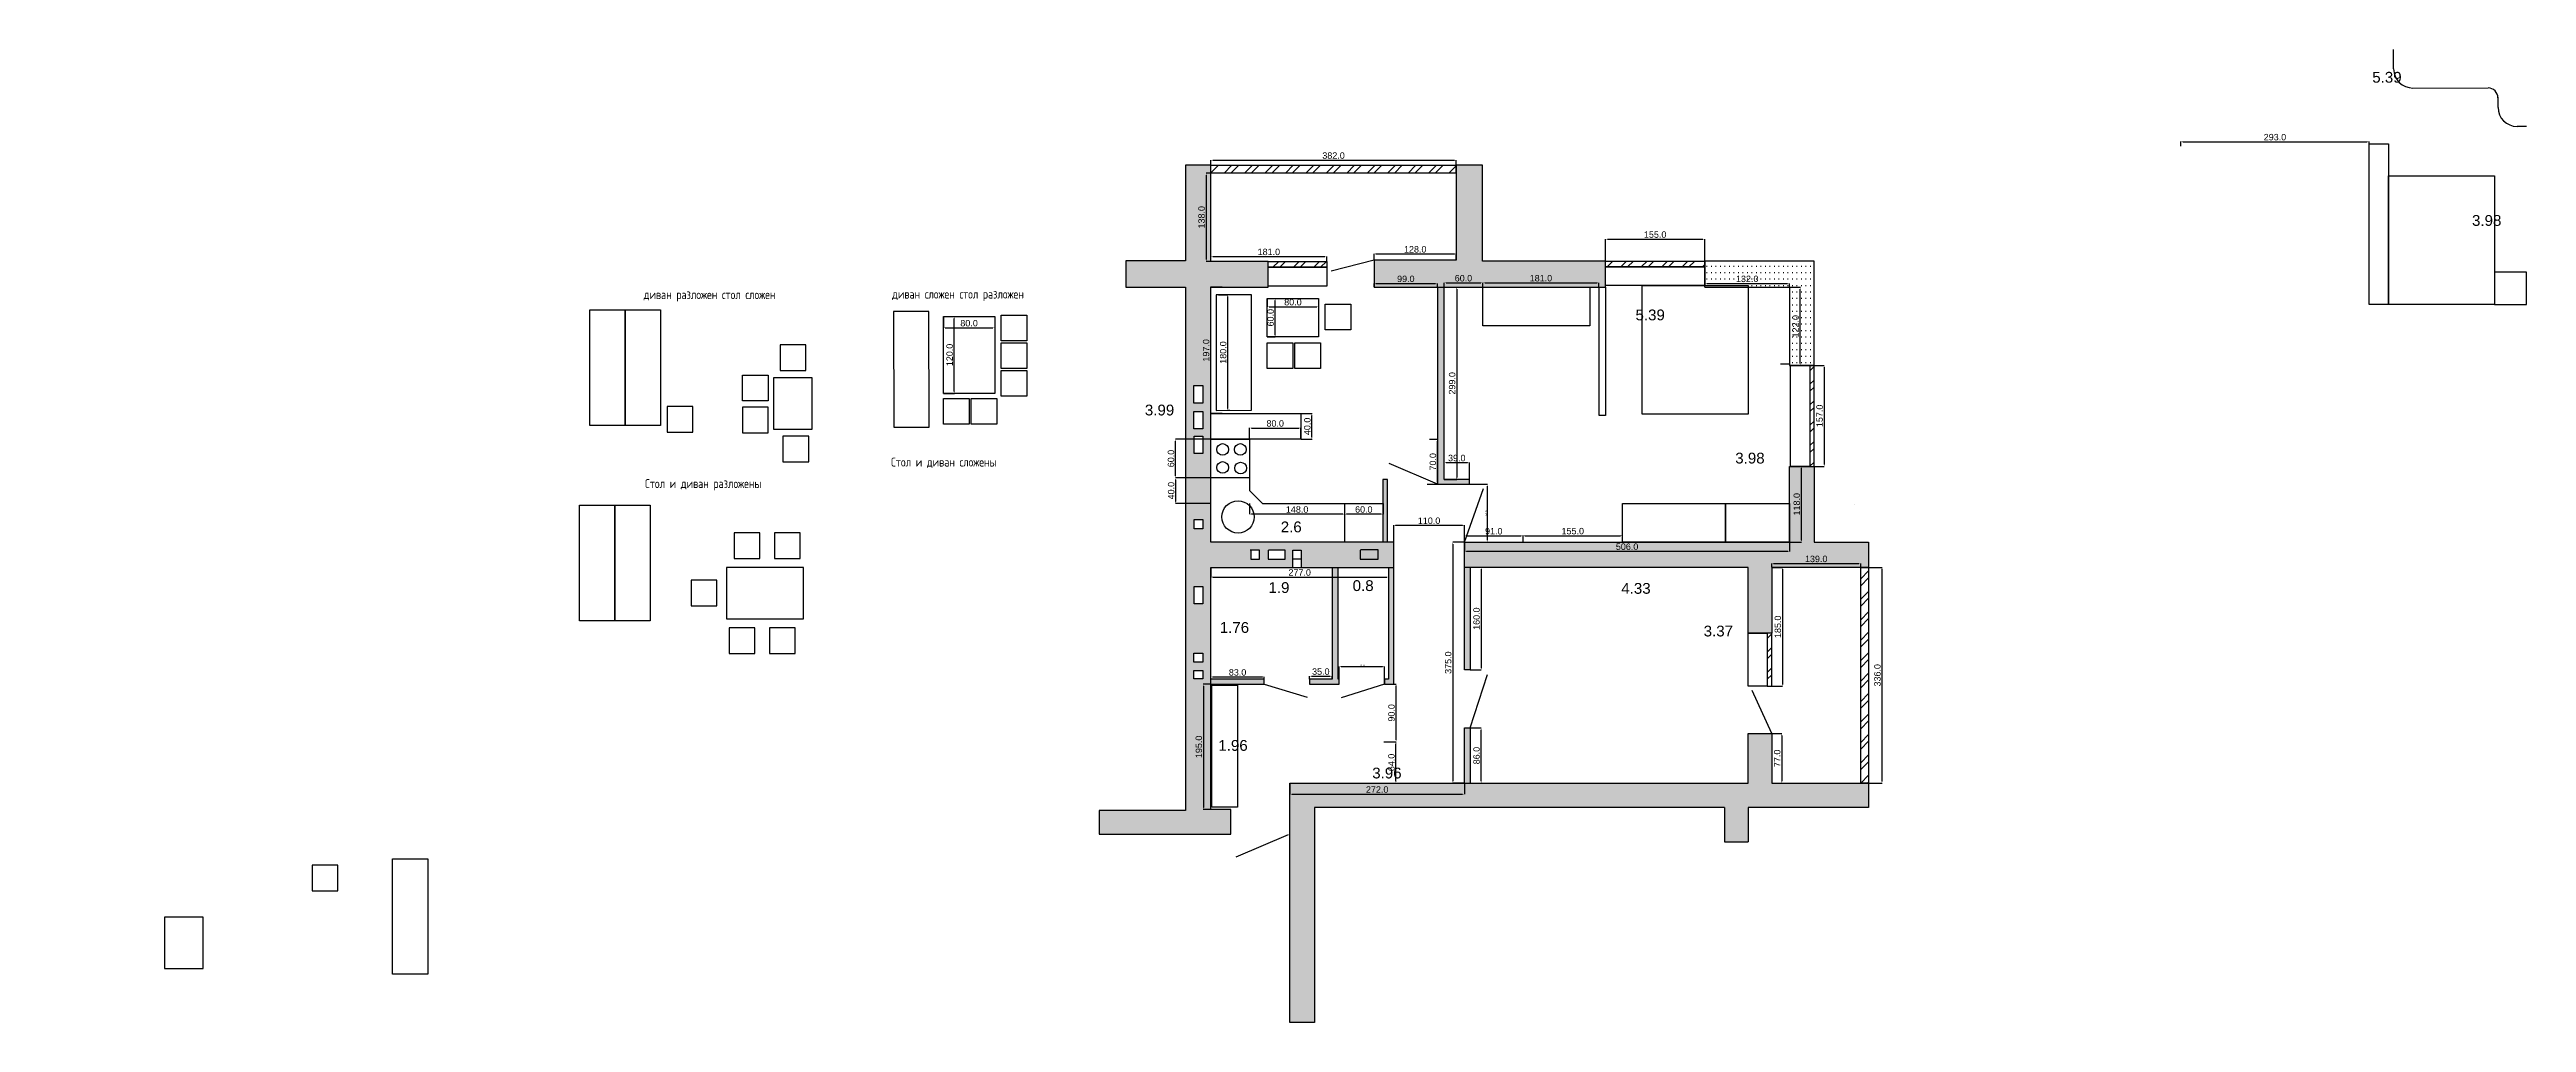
# Model space of a CAD drawing. Header units: millimetres. Extents: x 111 to 3967, y -45 to 1470.
import ezdxf
from ezdxf.enums import TextEntityAlignment as Align

# ---------------------------------------------------------------- set-up
doc = ezdxf.new("R2010")
doc.units = ezdxf.units.MM
doc.header["$MEASUREMENT"] = 0
doc.linetypes.add('HIDDEN', pattern=[9.525, 6.35, -3.175])
doc.layers.get('0').update_dxf_attribs({"lineweight": 30})
doc.layers.get('Defpoints').update_dxf_attribs({"linetype": 'HIDDEN', "lineweight": 30})
doc.layers.add('РАЗМЕРЫ', color=3, linetype='Continuous', lineweight=25)
doc.styles.add('eskd', font='eskdw.shx', dxfattribs={"height": 3})
doc.styles.get("Standard").update_dxf_attribs({"font": 'arial.ttf'})
doc.dimstyles.get("Standard").update_dxf_attribs({"dimtxt": 0.18, "dimasz": 0.18, "dimexe": 0.18, "dimexo": 0.0625, "dimgap": 0.09, "dimtad": 0, "dimtih": 1, "dimtoh": 1, "dimdec": 4, "dimzin": 0, "dimdsep": 46, "dimtxsty": 'Standard', "dimcen": 0.09, "dimadec": 0, "dimazin": 0, "dimtfac": 1, "dimtdec": 4, "dimtofl": 0, "dimtmove": 0, "dimatfit": 3, "dimfxl": 1, "dimtolj": 1, "dimtzin": 0, "dimarcsym": 0})
pattern_1 = [(0, (-116.58, -237.506), (0, 10), [1, -6])]

msp = doc.modelspace()

# ---------------------------------------------------------------- texts
at = {"ltscale": 100, "style": 'eskd'}
for s, p in [('диван разложен стол сложен', (1035.9, 1081.21)), ('диван сложен стол разложен', (1422.53, 1082)), ('Стол и диван сложены', (1420.9, 820.5)), ('Стол и диван разложены', (1037.9, 787))]:
    msp.add_text(s, height=14, dxfattribs=at).set_placement(p)
at = {"color": 6, "char_height": 16.817, "attachment_point": 1}
for s, insert in [('5.39', (3726.56, 1434.98)), ('3.98', (3881.84, 1212.04)), ('5.39', (2579.7, 1064.98)), ('3.99', (1816, 916.88)), ('3.98', (2734.99, 842.04)), ('2.6', (2027.53, 734.94)), ('1.9', (2008.36, 640.49)), ('0.8', (2139.42, 643.49)), ('4.33', (2557.57, 639.2)), ('1.76', (1932.52, 578.36)), ('3.37', (2685.82, 572.79)), ('1.96', (1930.38, 394.73)), ('3.96', (2169.92, 351.72))]:
    msp.add_mtext(s, dxfattribs=dict(at, insert=insert))
msp.add_attdef('', text='X1', height=2).set_placement((111, 122.01), align=Align.MIDDLE_CENTER)

# ---------------------------------------------------------------- blocks, each defined once
blk = doc.blocks.new('*D41')
at = {"color": 0, "lineweight": -2}
for p, q in [((1918.6, 481.5), (1906.9, 481.5)), ((1907.1, 478.5), (1907.1, 289.7)), ((1918.6, 286.7), (1906.9, 286.7))]:
    blk.add_line(p, q, dxfattribs=at)
at = {"color": 0}
for points in [[(1906.6, 478.5), (1907.6, 478.5), (1907.1, 481.5)], [(1906.6, 289.7), (1907.6, 289.7), (1907.1, 286.7)]]:
    blk.add_solid(points, dxfattribs=at)
at = {"layer": 'Defpoints', "color": 0}
for p in [(1918.6, 481.5), (1907.1, 286.7), (1918.6, 286.7)]:
    blk.add_point(p, dxfattribs=at)
at = {"color": 0, "insert": (1900, 384.1), "char_height": 10, "attachment_point": 5, "rotation": 90}
blk.add_mtext('\\A1;195.0', dxfattribs=at)
blk = doc.blocks.new('*D42')
at = {"color": 0, "lineweight": -2}
for p, q in [((2041.8, 327.5), (2041.8, 310.3)), ((2044.8, 310.5), (2310.5, 310.5)), ((2313.5, 327.5), (2313.5, 310.3))]:
    blk.add_line(p, q, dxfattribs=at)
at = {"color": 0}
for points in [[(2044.8, 311), (2044.8, 310), (2041.8, 310.5)], [(2310.5, 311), (2310.5, 310), (2313.5, 310.5)]]:
    blk.add_solid(points, dxfattribs=at)
at = {"layer": 'Defpoints', "color": 0}
for p in [(2041.8, 327.6), (2313.5, 327.6), (2313.5, 310.5)]:
    blk.add_point(p, dxfattribs=at)
at = {"color": 0, "insert": (2177.6, 317.6), "char_height": 10, "attachment_point": 5}
blk.add_mtext('\\A1;272.0', dxfattribs=at)
blk = doc.blocks.new('*D43')
at = {"color": 0, "lineweight": -2}
for p, q in [((1918.6, 1277.5), (1918.6, 1297.7)), ((1921.6, 1297.5), (2297.8, 1297.5)), ((2300.8, 1277.5), (2300.8, 1297.7))]:
    blk.add_line(p, q, dxfattribs=at)
at = {"color": 0}
for points in [[(1921.6, 1298), (1921.6, 1297), (1918.6, 1297.5)], [(2297.8, 1298), (2297.8, 1297), (2300.8, 1297.5)]]:
    blk.add_solid(points, dxfattribs=at)
at = {"layer": 'Defpoints', "color": 0}
for p in [(1918.6, 1277.4), (2300.8, 1297.5), (2300.8, 1277.4)]:
    blk.add_point(p, dxfattribs=at)
at = {"color": 0, "insert": (2109.7, 1304.6), "char_height": 10, "attachment_point": 5}
blk.add_mtext('\\A1;382.0', dxfattribs=at)
blk = doc.blocks.new('*D44')
at = {"color": 0, "lineweight": -2}
for p, q in [((1918.6, 1277.3), (1911.2, 1277.3)), ((1911.4, 1274.3), (1911.4, 1142.8)), ((1918.6, 1139.8), (1911.2, 1139.8))]:
    blk.add_line(p, q, dxfattribs=at)
at = {"color": 0}
for points in [[(1910.9, 1274.3), (1911.9, 1274.3), (1911.4, 1277.3)], [(1910.9, 1142.8), (1911.9, 1142.8), (1911.4, 1139.8)]]:
    blk.add_solid(points, dxfattribs=at)
at = {"layer": 'Defpoints', "color": 0}
for p in [(1918.6, 1277.3), (1911.4, 1139.8), (1918.6, 1139.8)]:
    blk.add_point(p, dxfattribs=at)
at = {"color": 0, "insert": (1904.3, 1208.6), "char_height": 10, "attachment_point": 5, "rotation": 90}
blk.add_mtext('\\A1;138.0', dxfattribs=at)
blk = doc.blocks.new('*D45')
at = {"color": 0, "lineweight": -2}
for p, q in [((2791.7, 663.6), (2791.7, 669.7)), ((2794.7, 669.5), (2927.3, 669.5)), ((2930.3, 663.6), (2930.3, 669.7))]:
    blk.add_line(p, q, dxfattribs=at)
at = {"color": 0}
for points in [[(2794.7, 670), (2794.7, 669), (2791.7, 669.5)], [(2927.3, 670), (2927.3, 669), (2930.3, 669.5)]]:
    blk.add_solid(points, dxfattribs=at)
at = {"layer": 'Defpoints', "color": 0}
for p in [(2791.7, 663.6), (2930.3, 669.5), (2930.3, 663.6)]:
    blk.add_point(p, dxfattribs=at)
at = {"color": 0, "insert": (2861, 676.6), "char_height": 10, "attachment_point": 5}
blk.add_mtext('\\A1;139.0', dxfattribs=at)
blk = doc.blocks.new('*D46')
at = {"color": 0, "lineweight": -2}
for p, q in [((2930.4, 663.5), (2963.6, 663.5)), ((2963.4, 660.5), (2963.4, 330.6)), ((2930.4, 327.6), (2963.6, 327.6))]:
    blk.add_line(p, q, dxfattribs=at)
at = {"color": 0}
for points in [[(2962.9, 660.5), (2963.9, 660.5), (2963.4, 663.5)], [(2962.9, 330.6), (2963.9, 330.6), (2963.4, 327.6)]]:
    blk.add_solid(points, dxfattribs=at)
at = {"layer": 'Defpoints', "color": 0}
for p in [(2930.3, 663.5), (2930.3, 327.6), (2963.4, 327.6)]:
    blk.add_point(p, dxfattribs=at)
at = {"color": 0, "insert": (2956.3, 495.5), "char_height": 10, "attachment_point": 5, "rotation": 90}
blk.add_mtext('\\A1;336.0', dxfattribs=at)
blk = doc.blocks.new('*D47')
at = {"color": 0, "lineweight": -2}
for p, q in [((2791.8, 663.5), (2808.6, 663.5)), ((2808.4, 660.5), (2808.4, 481.4)), ((2791.8, 478.4), (2808.6, 478.4))]:
    blk.add_line(p, q, dxfattribs=at)
at = {"color": 0}
for points in [[(2807.9, 660.5), (2808.9, 660.5), (2808.4, 663.5)], [(2807.9, 481.4), (2808.9, 481.4), (2808.4, 478.4)]]:
    blk.add_solid(points, dxfattribs=at)
at = {"layer": 'Defpoints', "color": 0}
for p in [(2791.7, 663.5), (2791.7, 478.4), (2808.4, 478.4)]:
    blk.add_point(p, dxfattribs=at)
at = {"color": 0, "insert": (2801.3, 571), "char_height": 10, "attachment_point": 5, "rotation": 90}
blk.add_mtext('\\A1;185.0', dxfattribs=at)
blk = doc.blocks.new('*D48')
at = {"color": 0, "lineweight": -2}
for p, q in [((2791.8, 404.9), (2807.6, 404.9)), ((2807.4, 401.9), (2807.4, 330.6)), ((2791.8, 327.6), (2807.6, 327.6))]:
    blk.add_line(p, q, dxfattribs=at)
at = {"color": 0}
for points in [[(2806.9, 401.9), (2807.9, 401.9), (2807.4, 404.9)], [(2806.9, 330.6), (2807.9, 330.6), (2807.4, 327.6)]]:
    blk.add_solid(points, dxfattribs=at)
at = {"layer": 'Defpoints', "color": 0}
for p in [(2791.7, 404.9), (2791.7, 327.6), (2807.4, 327.6)]:
    blk.add_point(p, dxfattribs=at)
at = {"color": 0, "insert": (2800.3, 366.2), "char_height": 10, "attachment_point": 5, "rotation": 90}
blk.add_mtext('\\A1;77.0', dxfattribs=at)
blk = doc.blocks.new('*D49')
at = {"color": 0, "lineweight": -2}
for p, q in [((2322.4, 663.6), (2339.6, 663.6)), ((2339.4, 660.6), (2339.4, 506.8)), ((2322.4, 503.8), (2339.6, 503.8))]:
    blk.add_line(p, q, dxfattribs=at)
at = {"color": 0}
for points in [[(2338.9, 660.6), (2339.9, 660.6), (2339.4, 663.6)], [(2338.9, 506.8), (2339.9, 506.8), (2339.4, 503.8)]]:
    blk.add_solid(points, dxfattribs=at)
at = {"layer": 'Defpoints', "color": 0}
for p in [(2322.4, 663.6), (2322.4, 503.8), (2339.4, 503.8)]:
    blk.add_point(p, dxfattribs=at)
at = {"color": 0, "insert": (2332.3, 583.7), "char_height": 10, "attachment_point": 5, "rotation": 90}
blk.add_mtext('\\A1;160.0', dxfattribs=at)
blk = doc.blocks.new('*D50')
at = {"color": 0, "lineweight": -2}
for p, q in [((2281.8, 1099.7), (2301.6, 1099.7)), ((2301.4, 1096.7), (2301.4, 803.5)), ((2281.8, 800.5), (2301.6, 800.5))]:
    blk.add_line(p, q, dxfattribs=at)
at = {"color": 0}
for points in [[(2300.9, 1096.7), (2301.9, 1096.7), (2301.4, 1099.7)], [(2300.9, 803.5), (2301.9, 803.5), (2301.4, 800.5)]]:
    blk.add_solid(points, dxfattribs=at)
at = {"layer": 'Defpoints', "color": 0}
for p in [(2281.8, 1099.7), (2281.8, 800.5), (2301.4, 800.5)]:
    blk.add_point(p, dxfattribs=at)
at = {"color": 0, "insert": (2294.3, 950.1), "char_height": 10, "attachment_point": 5, "rotation": 90}
blk.add_mtext('\\A1;299.0', dxfattribs=at)
blk = doc.blocks.new('*D51')
at = {"color": 0, "lineweight": -2}
for p, q in [((2172.7, 1099.8), (2172.7, 1105.7)), ((2175.7, 1105.5), (2268.6, 1105.5)), ((2271.6, 1099.8), (2271.6, 1105.7))]:
    blk.add_line(p, q, dxfattribs=at)
at = {"color": 0}
for points in [[(2175.7, 1106), (2175.7, 1105), (2172.7, 1105.5)], [(2268.6, 1106), (2268.6, 1105), (2271.6, 1105.5)]]:
    blk.add_solid(points, dxfattribs=at)
at = {"layer": 'Defpoints', "color": 0}
for p in [(2172.7, 1099.7), (2271.6, 1105.5), (2271.6, 1099.7)]:
    blk.add_point(p, dxfattribs=at)
at = {"color": 0, "insert": (2222.2, 1112.6), "char_height": 10, "attachment_point": 5}
blk.add_mtext('\\A1;99.0', dxfattribs=at)
blk = doc.blocks.new('*D52')
at = {"color": 0, "lineweight": -2}
for p, q in [((2172.7, 1141.6), (2172.7, 1151.7)), ((2175.7, 1151.5), (2297.8, 1151.5)), ((2300.8, 1141.6), (2300.8, 1151.7))]:
    blk.add_line(p, q, dxfattribs=at)
at = {"color": 0}
for points in [[(2175.7, 1152), (2175.7, 1151), (2172.7, 1151.5)], [(2297.8, 1152), (2297.8, 1151), (2300.8, 1151.5)]]:
    blk.add_solid(points, dxfattribs=at)
at = {"layer": 'Defpoints', "color": 0}
for p in [(2172.7, 1141.6), (2300.8, 1151.5), (2300.8, 1141.6)]:
    blk.add_point(p, dxfattribs=at)
at = {"color": 0, "insert": (2236.8, 1158.6), "char_height": 10, "attachment_point": 5}
blk.add_mtext('\\A1;128.0', dxfattribs=at)
blk = doc.blocks.new('*D53')
at = {"color": 0, "lineweight": -2}
for p, q in [((1918.7, 1139.8), (1918.7, 1147.7)), ((1921.7, 1147.5), (2096.3, 1147.5)), ((2099.3, 1139.8), (2099.3, 1147.7))]:
    blk.add_line(p, q, dxfattribs=at)
at = {"color": 0}
for points in [[(1921.7, 1148), (1921.7, 1147), (1918.7, 1147.5)], [(2096.3, 1148), (2096.3, 1147), (2099.3, 1147.5)]]:
    blk.add_solid(points, dxfattribs=at)
at = {"layer": 'Defpoints', "color": 0}
for p in [(1918.7, 1139.8), (2099.3, 1147.5), (2099.3, 1139.8)]:
    blk.add_point(p, dxfattribs=at)
at = {"color": 0, "insert": (2009, 1154.6), "char_height": 10, "attachment_point": 5}
blk.add_mtext('\\A1;181.0', dxfattribs=at)
blk = doc.blocks.new('*D54')
at = {"color": 0, "lineweight": -2}
for p, q in [((2322.4, 413.5), (2339.6, 413.5)), ((2339.4, 330.6), (2339.4, 410.5)), ((2322.4, 327.6), (2339.6, 327.6))]:
    blk.add_line(p, q, dxfattribs=at)
at = {"color": 0}
for points in [[(2339.9, 410.5), (2338.9, 410.5), (2339.4, 413.5)], [(2338.9, 330.6), (2339.9, 330.6), (2339.4, 327.6)]]:
    blk.add_solid(points, dxfattribs=at)
at = {"layer": 'Defpoints', "color": 0}
for p in [(2322.4, 413.5), (2339.4, 413.5), (2322.4, 327.6)]:
    blk.add_point(p, dxfattribs=at)
at = {"color": 0, "ltscale": 100, "insert": (2332.3, 370.5), "char_height": 10, "attachment_point": 5, "rotation": 90}
blk.add_mtext('\\A1;86.0', dxfattribs=at)
blk = doc.blocks.new('*D55')
at = {"color": 0, "lineweight": -2}
for p, q in [((2313.5, 702.8), (2313.5, 688.4)), ((2819.6, 702.8), (2819.6, 688.4)), ((2316.5, 688.6), (2816.6, 688.6))]:
    blk.add_line(p, q, dxfattribs=at)
at = {"color": 0}
for points in [[(2316.5, 689.1), (2316.5, 688.1), (2313.5, 688.6)], [(2816.6, 689.1), (2816.6, 688.1), (2819.6, 688.6)]]:
    blk.add_solid(points, dxfattribs=at)
at = {"layer": 'Defpoints', "color": 0}
for p in [(2313.5, 702.9), (2819.6, 702.9), (2819.6, 688.6)]:
    blk.add_point(p, dxfattribs=at)
at = {"color": 0, "insert": (2566.6, 695.7), "char_height": 10, "attachment_point": 5}
blk.add_mtext('\\A1;506.0', dxfattribs=at)
blk = doc.blocks.new('*D56')
at = {"color": 0, "lineweight": -2}
for p, q in [((2820.9, 820.8), (2838.1, 820.8)), ((2837.9, 705.9), (2837.9, 817.8)), ((2819.7, 702.9), (2838.1, 702.9))]:
    blk.add_line(p, q, dxfattribs=at)
at = {"color": 0}
for points in [[(2837.4, 817.8), (2838.4, 817.8), (2837.9, 820.8)], [(2837.4, 705.9), (2838.4, 705.9), (2837.9, 702.9)]]:
    blk.add_solid(points, dxfattribs=at)
at = {"layer": 'Defpoints', "color": 0}
for p in [(2820.9, 820.8), (2837.9, 820.8), (2819.6, 702.9)]:
    blk.add_point(p, dxfattribs=at)
at = {"color": 0, "insert": (2830.8, 761.8), "char_height": 10, "attachment_point": 5, "rotation": 90}
blk.add_mtext('\\A1;118.0', dxfattribs=at)
blk = doc.blocks.new('*D57')
at = {"color": 0, "lineweight": -2}
for p, q in [((2819.7, 1099.7), (2836.3, 1099.7)), ((2836.1, 981), (2836.1, 1096.7)), ((2819.7, 978), (2836.3, 978))]:
    blk.add_line(p, q, dxfattribs=at)
at = {"color": 0}
for points in [[(2835.6, 1096.7), (2836.6, 1096.7), (2836.1, 1099.7)], [(2835.6, 981), (2836.6, 981), (2836.1, 978)]]:
    blk.add_solid(points, dxfattribs=at)
at = {"layer": 'Defpoints', "color": 0}
for p in [(2819.6, 1099.7), (2836.1, 1099.7), (2819.6, 978)]:
    blk.add_point(p, dxfattribs=at)
at = {"color": 0, "insert": (2829, 1038.9), "char_height": 10, "attachment_point": 5, "rotation": 90}
blk.add_mtext('\\A1;122.0', dxfattribs=at)
blk = doc.blocks.new('*D58')
at = {"color": 0, "lineweight": -2}
for p, q in [((2687.7, 1099.8), (2687.7, 1105.7)), ((2690.7, 1105.5), (2816.5, 1105.5)), ((2819.5, 1099.8), (2819.5, 1105.7))]:
    blk.add_line(p, q, dxfattribs=at)
at = {"color": 0}
for points in [[(2690.7, 1106), (2690.7, 1105), (2687.7, 1105.5)], [(2816.5, 1106), (2816.5, 1105), (2819.5, 1105.5)]]:
    blk.add_solid(points, dxfattribs=at)
at = {"layer": 'Defpoints', "color": 0}
for p in [(2687.7, 1099.7), (2819.5, 1105.5), (2819.5, 1099.7)]:
    blk.add_point(p, dxfattribs=at)
at = {"color": 0, "insert": (2753.6, 1112.6), "char_height": 10, "attachment_point": 5}
blk.add_mtext('\\A1;132.0', dxfattribs=at)
blk = doc.blocks.new('*D59')
at = {"color": 0, "lineweight": -2}
for p, q in [((2281.8, 1099.8), (2281.8, 1106.7)), ((2284.8, 1106.5), (2339, 1106.5)), ((2342, 1099.9), (2342, 1106.7))]:
    blk.add_line(p, q, dxfattribs=at)
at = {"color": 0}
for points in [[(2284.8, 1107), (2284.8, 1106), (2281.8, 1106.5)], [(2339, 1106), (2339, 1107), (2342, 1106.5)]]:
    blk.add_solid(points, dxfattribs=at)
at = {"layer": 'Defpoints', "color": 0}
for p in [(2281.8, 1099.7), (2342, 1106.5), (2342, 1099.8)]:
    blk.add_point(p, dxfattribs=at)
at = {"color": 0, "ltscale": 100, "insert": (2311.9, 1113.6), "char_height": 10, "attachment_point": 5}
blk.add_mtext('\\A1;60.0', dxfattribs=at)
blk = doc.blocks.new('*D60')
at = {"color": 0, "lineweight": -2}
for p, q in [((2313.4, 702.9), (2295.2, 702.9)), ((2295.3, 699.9), (2295.3, 330.6)), ((2313.4, 327.6), (2295.2, 327.6))]:
    blk.add_line(p, q, dxfattribs=at)
at = {"color": 0}
for points in [[(2294.8, 699.9), (2295.8, 699.9), (2295.3, 702.9)], [(2294.8, 330.6), (2295.8, 330.6), (2295.3, 327.6)]]:
    blk.add_solid(points, dxfattribs=at)
at = {"layer": 'Defpoints', "color": 0}
for p in [(2313.5, 702.9), (2295.3, 327.6), (2313.5, 327.6)]:
    blk.add_point(p, dxfattribs=at)
at = {"color": 0, "insert": (2288.2, 515.2), "char_height": 10, "attachment_point": 5, "rotation": 90}
blk.add_mtext('\\A1;375.0', dxfattribs=at)
blk = doc.blocks.new('*D61')
at = {"color": 0, "lineweight": -2}
for p, q in [((2203.3, 702.9), (2203.3, 729.1)), ((2206.3, 729), (2310.4, 729)), ((2313.4, 702.9), (2313.4, 729.1))]:
    blk.add_line(p, q, dxfattribs=at)
at = {"color": 0}
for points in [[(2206.3, 729.5), (2206.3, 728.5), (2203.3, 729)], [(2310.4, 729.5), (2310.4, 728.5), (2313.4, 729)]]:
    blk.add_solid(points, dxfattribs=at)
at = {"layer": 'Defpoints', "color": 0}
for p in [(2203.3, 702.9), (2313.4, 729), (2313.4, 702.9)]:
    blk.add_point(p, dxfattribs=at)
at = {"color": 0, "insert": (2258.4, 736.1), "char_height": 10, "attachment_point": 5}
blk.add_mtext('\\A1;110.0', dxfattribs=at)
blk = doc.blocks.new('*D62')
at = {"color": 0, "lineweight": -2}
for p, q in [((2532.9, 1140.4), (2532.9, 1174.6)), ((2535.9, 1174.5), (2684.7, 1174.5)), ((2687.7, 1140.4), (2687.7, 1174.6))]:
    blk.add_line(p, q, dxfattribs=at)
at = {"color": 0}
for points in [[(2535.9, 1175), (2535.9, 1174), (2532.9, 1174.5)], [(2684.7, 1175), (2684.7, 1174), (2687.7, 1174.5)]]:
    blk.add_solid(points, dxfattribs=at)
at = {"layer": 'Defpoints', "color": 0}
for p in [(2687.7, 1174.5), (2532.9, 1140.3), (2687.7, 1140.3)]:
    blk.add_point(p, dxfattribs=at)
at = {"color": 0, "insert": (2610.3, 1181.6), "char_height": 10, "attachment_point": 5}
blk.add_mtext('\\A1;155.0', dxfattribs=at)
blk = doc.blocks.new('*D63')
at = {"color": 0, "lineweight": -2}
for p, q in [((2857.7, 978), (2873.6, 978)), ((2873.4, 975), (2873.4, 823.8)), ((2857.7, 820.8), (2873.6, 820.8))]:
    blk.add_line(p, q, dxfattribs=at)
at = {"color": 0}
for points in [[(2872.9, 975), (2873.9, 975), (2873.4, 978)], [(2872.9, 823.8), (2873.9, 823.8), (2873.4, 820.8)]]:
    blk.add_solid(points, dxfattribs=at)
at = {"layer": 'Defpoints', "color": 0}
for p in [(2857.7, 978), (2857.7, 820.8), (2873.4, 820.8)]:
    blk.add_point(p, dxfattribs=at)
at = {"color": 0, "insert": (2866.3, 899.4), "char_height": 10, "attachment_point": 5, "rotation": 90}
blk.add_mtext('\\A1;157.0', dxfattribs=at)
blk = doc.blocks.new('*D64')
at = {"color": 0, "lineweight": -2}
for p, q in [((1918.6, 663.5), (1918.6, 648.3)), ((2195.4, 663.5), (2195.4, 648.3)), ((1921.6, 648.5), (2192.4, 648.5))]:
    blk.add_line(p, q, dxfattribs=at)
at = {"color": 0}
for points in [[(1921.6, 649), (1921.6, 648), (1918.6, 648.5)], [(2192.4, 649), (2192.4, 648), (2195.4, 648.5)]]:
    blk.add_solid(points, dxfattribs=at)
at = {"layer": 'Defpoints', "color": 0}
for p in [(1918.6, 663.6), (2195.4, 663.6), (2195.4, 648.5)]:
    blk.add_point(p, dxfattribs=at)
at = {"color": 0, "insert": (2057, 655.6), "char_height": 10, "attachment_point": 5}
blk.add_mtext('\\A1;277.0', dxfattribs=at)
blk = doc.blocks.new('*D65')
at = {"color": 0, "lineweight": -2}
for p, q in [((1918.6, 489.5), (1918.6, 493.1)), ((1921.6, 492.9), (1998.9, 492.9)), ((2001.9, 489.5), (2001.9, 493.1))]:
    blk.add_line(p, q, dxfattribs=at)
at = {"color": 0}
for points in [[(1921.6, 493.4), (1921.6, 492.4), (1918.6, 492.9)], [(1998.9, 493.4), (1998.9, 492.4), (2001.9, 492.9)]]:
    blk.add_solid(points, dxfattribs=at)
at = {"layer": 'Defpoints', "color": 0}
for p in [(1918.6, 489.5), (2001.9, 492.9), (2001.9, 489.5)]:
    blk.add_point(p, dxfattribs=at)
at = {"color": 0, "insert": (1960.3, 500), "char_height": 10, "attachment_point": 5}
blk.add_mtext('\\A1;83.0', dxfattribs=at)
blk = doc.blocks.new('*D66')
at = {"color": 0, "lineweight": -2}
for p, q in [((2072.5, 489.5), (2072.5, 494.3)), ((2075.5, 494.1), (2104.4, 494.1)), ((2107.4, 489.5), (2107.4, 494.3))]:
    blk.add_line(p, q, dxfattribs=at)
at = {"color": 0}
for points in [[(2075.5, 494.6), (2075.5, 493.6), (2072.5, 494.1)], [(2104.4, 494.6), (2104.4, 493.6), (2107.4, 494.1)]]:
    blk.add_solid(points, dxfattribs=at)
at = {"layer": 'Defpoints', "color": 0}
for p in [(2072.5, 489.5), (2107.4, 494.1), (2107.4, 489.5)]:
    blk.add_point(p, dxfattribs=at)
at = {"color": 0, "insert": (2089.9, 501.2), "char_height": 10, "attachment_point": 5}
blk.add_mtext('\\A1;35.0', dxfattribs=at)
blk = doc.blocks.new('*D68')
at = {"color": 0, "lineweight": -2}
for p, q in [((2313.6, 792.9), (2349.5, 792.9)), ((2349.4, 705.8), (2349.4, 789.9)), ((2313.6, 702.8), (2349.5, 702.8))]:
    blk.add_line(p, q, dxfattribs=at)
at = {"color": 0}
for points in [[(2348.9, 789.9), (2349.9, 789.9), (2349.4, 792.9)], [(2348.9, 705.8), (2349.9, 705.8), (2349.4, 702.8)]]:
    blk.add_solid(points, dxfattribs=at)
at = {"layer": 'Defpoints', "color": 0}
for p in [(2313.5, 792.9), (2349.4, 792.9), (2313.5, 702.8)]:
    blk.add_point(p, dxfattribs=at)
at = {"color": 0, "insert": (2347.7, 747.8), "char_height": 3, "attachment_point": 5, "rotation": 90}
blk.add_mtext('\\A1;90.0', dxfattribs=at)
blk = doc.blocks.new('*D69')
at = {"color": 0, "lineweight": -2}
for p, q in [((2118.5, 481.6), (2118.5, 509.2)), ((2121.5, 509), (2186, 509)), ((2189, 481.6), (2189, 509.2))]:
    blk.add_line(p, q, dxfattribs=at)
at = {"color": 0}
for points in [[(2121.5, 509.5), (2121.5, 508.5), (2118.5, 509)], [(2186, 509.5), (2186, 508.5), (2189, 509)]]:
    blk.add_solid(points, dxfattribs=at)
at = {"layer": 'Defpoints', "color": 0}
for p in [(2189, 509), (2118.5, 481.5), (2189, 481.5)]:
    blk.add_point(p, dxfattribs=at)
at = {"color": 0, "insert": (2153.8, 510.7), "char_height": 3, "attachment_point": 5}
blk.add_mtext('\\A1;71.0', dxfattribs=at)
blk = doc.blocks.new('*D70')
at = {"layer": 'Defpoints', "color": 0}
for p in [(1979, 763.1), (1979, 746.5), (2127, 763.5)]:
    blk.add_point(p, dxfattribs=at)
at = {"layer": 'РАЗМЕРЫ', "color": 0, "lineweight": -2}
for p, q in [((1979, 763), (1979, 746.3)), ((2124, 746.5), (1982, 746.5)), ((2127, 763.4), (2127, 746.3))]:
    blk.add_line(p, q, dxfattribs=at)
at = {"layer": 'РАЗМЕРЫ', "color": 0}
for points in [[(1982, 747), (1982, 746), (1979, 746.5)], [(2124, 746), (2124, 747), (2127, 746.5)]]:
    blk.add_solid(points, dxfattribs=at)
at = {"layer": 'РАЗМЕРЫ', "color": 0, "ltscale": 100, "insert": (2053, 753.6), "char_height": 10, "attachment_point": 5}
blk.add_mtext('\\A1;148.0', dxfattribs=at)
blk = doc.blocks.new('*D71')
at = {"layer": 'Defpoints', "color": 0}
for p in [(1864, 803), (1918.6, 803), (1918.6, 763)]:
    blk.add_point(p, dxfattribs=at)
at = {"layer": 'РАЗМЕРЫ', "color": 0, "lineweight": -2}
for p, q in [((1918.6, 803), (1863.8, 803)), ((1864, 766), (1864, 800)), ((1918.6, 763), (1863.8, 763))]:
    blk.add_line(p, q, dxfattribs=at)
at = {"layer": 'РАЗМЕРЫ', "color": 0}
for points in [[(1864.5, 800), (1863.5, 800), (1864, 803)], [(1863.5, 766), (1864.5, 766), (1864, 763)]]:
    blk.add_solid(points, dxfattribs=at)
at = {"layer": 'РАЗМЕРЫ', "color": 0, "ltscale": 100, "insert": (1856.9, 783), "char_height": 10, "attachment_point": 5, "rotation": 90}
blk.add_mtext('\\A1;40.0', dxfattribs=at)
blk = doc.blocks.new('*D72')
at = {"layer": 'Defpoints', "color": 0}
for p in [(2127, 763.6), (2127, 746.5), (2186.7, 763)]:
    blk.add_point(p, dxfattribs=at)
at = {"layer": 'РАЗМЕРЫ', "color": 0, "lineweight": -2}
for p, q in [((2127, 763.5), (2127, 746.3)), ((2183.7, 746.5), (2130, 746.5)), ((2186.7, 762.9), (2186.7, 746.3))]:
    blk.add_line(p, q, dxfattribs=at)
at = {"layer": 'РАЗМЕРЫ', "color": 0}
for points in [[(2130, 747), (2130, 746), (2127, 746.5)], [(2183.7, 746), (2183.7, 747), (2186.7, 746.5)]]:
    blk.add_solid(points, dxfattribs=at)
at = {"layer": 'РАЗМЕРЫ', "color": 0, "ltscale": 100, "insert": (2156.8, 753.6), "char_height": 10, "attachment_point": 5}
blk.add_mtext('\\A1;60.0', dxfattribs=at)
blk = doc.blocks.new('*D73')
at = {"layer": 'Defpoints', "color": 0}
for p in [(1863.8, 863), (1918.4, 863), (1918.6, 803)]:
    blk.add_point(p, dxfattribs=at)
at = {"layer": 'РАЗМЕРЫ', "color": 0, "lineweight": -2}
for p, q in [((1918.4, 863), (1863.6, 863)), ((1863.8, 806), (1863.8, 860)), ((1918.6, 803), (1863.6, 803))]:
    blk.add_line(p, q, dxfattribs=at)
at = {"layer": 'РАЗМЕРЫ', "color": 0}
for points in [[(1864.3, 860), (1863.3, 860), (1863.8, 863)], [(1863.3, 806), (1864.3, 806), (1863.8, 803)]]:
    blk.add_solid(points, dxfattribs=at)
at = {"layer": 'РАЗМЕРЫ', "color": 0, "ltscale": 100, "insert": (1856.7, 833), "char_height": 10, "attachment_point": 5, "rotation": 90}
blk.add_mtext('\\A1;60.0', dxfattribs=at)
blk = doc.blocks.new('*D74')
at = {"layer": 'Defpoints', "color": 0}
for p in [(1918.5, 1099.7), (1936.5, 1099.7), (1936.4, 903)]:
    blk.add_point(p, dxfattribs=at)
at = {"layer": 'РАЗМЕРЫ', "color": 0, "lineweight": -2}
for p, q in [((1936.4, 1099.7), (1918.3, 1099.7)), ((1918.5, 906), (1918.5, 1096.7)), ((1936.3, 903), (1918.3, 903))]:
    blk.add_line(p, q, dxfattribs=at)
at = {"layer": 'РАЗМЕРЫ', "color": 0}
for points in [[(1919, 1096.7), (1918, 1096.7), (1918.5, 1099.7)], [(1918, 906), (1919, 906), (1918.5, 903)]]:
    blk.add_solid(points, dxfattribs=at)
at = {"layer": 'РАЗМЕРЫ', "color": 0, "ltscale": 100, "insert": (1911.4, 1001.4), "char_height": 10, "attachment_point": 5, "rotation": 90}
blk.add_mtext('\\A1;197.0', dxfattribs=at)
blk = doc.blocks.new('*D75')
at = {"layer": 'Defpoints', "color": 0}
for p in [(2058.8, 903), (2076, 903), (2059, 863)]:
    blk.add_point(p, dxfattribs=at)
at = {"layer": 'РАЗМЕРЫ', "color": 0, "lineweight": -2}
for p, q in [((2058.9, 903), (2076.2, 903)), ((2076, 866), (2076, 900)), ((2059.1, 863), (2076.2, 863))]:
    blk.add_line(p, q, dxfattribs=at)
at = {"layer": 'РАЗМЕРЫ', "color": 0}
for points in [[(2076.5, 900), (2075.5, 900), (2076, 903)], [(2075.5, 866), (2076.5, 866), (2076, 863)]]:
    blk.add_solid(points, dxfattribs=at)
at = {"layer": 'РАЗМЕРЫ', "color": 0, "ltscale": 100, "insert": (2068.9, 883), "char_height": 10, "attachment_point": 5, "rotation": 90}
blk.add_mtext('\\A1;40.0', dxfattribs=at)
blk = doc.blocks.new('*D76')
at = {"layer": 'Defpoints', "color": 0}
for p in [(1978.95875, 862.5), (2058.79125, 880.5), (2058.79125, 862.5625)]:
    blk.add_point(p, dxfattribs=at)
at = {"layer": 'РАЗМЕРЫ', "color": 0, "lineweight": -2}
for p, q in [((1978.95875, 862.5625), (1978.95875, 880.68)), ((1981.95875, 880.5), (2055.79125, 880.5)), ((2058.79125, 862.625), (2058.79125, 880.68))]:
    blk.add_line(p, q, dxfattribs=at)
at = {"layer": 'РАЗМЕРЫ', "color": 0}
for points in [[(1981.95875, 881), (1981.95875, 880), (1978.95875, 880.5)], [(2055.79125, 880), (2055.79125, 881), (2058.79125, 880.5)]]:
    blk.add_solid(points, dxfattribs=at)
at = {"layer": 'РАЗМЕРЫ', "color": 0, "ltscale": 100, "insert": (2018.875, 887.605), "char_height": 10, "attachment_point": 5}
blk.add_mtext('\\A1;80.0', dxfattribs=at)
blk = doc.blocks.new('*D86')
at = {"layer": 'Defpoints', "color": 0}
for p in [(1981.1, 1087.7), (1998, 1087.7), (1981.1, 967.7)]:
    blk.add_point(p, dxfattribs=at)
at = {"layer": 'РАЗМЕРЫ', "color": 0, "lineweight": -2}
for p, q in [((1981.2, 1087.7), (1998.2, 1087.7)), ((1998, 970.7), (1998, 1084.7)), ((1981.2, 967.7), (1998.2, 967.7))]:
    blk.add_line(p, q, dxfattribs=at)
at = {"layer": 'РАЗМЕРЫ', "color": 0}
for points in [[(1998.5, 1084.7), (1997.5, 1084.7), (1998, 1087.7)], [(1997.5, 970.7), (1998.5, 970.7), (1998, 967.7)]]:
    blk.add_solid(points, dxfattribs=at)
at = {"layer": 'РАЗМЕРЫ', "color": 0, "ltscale": 100, "insert": (1990.9, 1027.7), "char_height": 10, "attachment_point": 5, "rotation": 90}
blk.add_mtext('\\A1;120.0', dxfattribs=at)
blk = doc.blocks.new('*D87')
at = {"layer": 'Defpoints', "color": 0}
for p in [(1981.1, 1087.7), (2061.1, 1087.7), (2061.1, 1070)]:
    blk.add_point(p, dxfattribs=at)
at = {"layer": 'РАЗМЕРЫ', "color": 0, "lineweight": -2}
for p, q in [((1981.1, 1087.7), (1981.1, 1069.8)), ((2061.1, 1087.7), (2061.1, 1069.8)), ((1984.1, 1070), (2058.1, 1070))]:
    blk.add_line(p, q, dxfattribs=at)
at = {"layer": 'РАЗМЕРЫ', "color": 0}
for points in [[(1984.1, 1070.5), (1984.1, 1069.5), (1981.1, 1070)], [(2058.1, 1069.5), (2058.1, 1070.5), (2061.1, 1070)]]:
    blk.add_solid(points, dxfattribs=at)
at = {"layer": 'РАЗМЕРЫ', "color": 0, "ltscale": 100, "insert": (2021.1, 1077.1), "char_height": 10, "attachment_point": 5}
blk.add_mtext('\\A1;80.0', dxfattribs=at)
blk = doc.blocks.new('*D97')
at = {"layer": 'Defpoints', "color": 0}
for p in [(2259.2, 862.9), (2271.5, 862.9), (2255.1, 792.9)]:
    blk.add_point(p, dxfattribs=at)
at = {"layer": 'РАЗМЕРЫ', "color": 0, "lineweight": -2}
for p, q in [((2259.2, 862.9), (2271.6, 862.9)), ((2271.5, 795.9), (2271.5, 859.9)), ((2255.2, 792.9), (2271.6, 792.9))]:
    blk.add_line(p, q, dxfattribs=at)
at = {"layer": 'РАЗМЕРЫ', "color": 0}
for points in [[(2272, 859.9), (2271, 859.9), (2271.5, 862.9)], [(2271, 795.9), (2272, 795.9), (2271.5, 792.9)]]:
    blk.add_solid(points, dxfattribs=at)
at = {"layer": 'РАЗМЕРЫ', "color": 0, "ltscale": 100, "insert": (2264.4, 827.9), "char_height": 10, "attachment_point": 5, "rotation": 90}
blk.add_mtext('\\A1;70.0', dxfattribs=at)
blk = doc.blocks.new('диван разложен стол сложен')
at = {"ltscale": 100}
for points in [[(1351, 102), (1351, -78), (1296, -78), (1296, 102)], [(1406, 102), (1406, -78), (1351, -78), (1351, 102)], [(1592.4, 7.3), (1632.4, 7.3), (1632.4, 47.3), (1592.4, 47.3)], [(1573.4, 0.3), (1573.4, -39.7), (1533.4, -39.7), (1533.4, 0.3)], [(1416.4, -88.7), (1456.4, -88.7), (1456.4, -48.7), (1416.4, -48.7)], [(1533.4, -89.7), (1573.4, -89.7), (1573.4, -49.7), (1533.4, -49.7)], [(1596.6, -134.8), (1636.6, -134.8), (1636.6, -94.8), (1596.6, -94.8)]]:
    blk.add_lwpolyline(points, close=True, dxfattribs=at)
blk = doc.blocks.new('диван разложжен стол сложен')
at = {"ltscale": 100}
blk.add_lwpolyline([(1642, -4), (1582, -4), (1582, -84), (1642, -84)], close=True, dxfattribs=at)
blk.add_blockref('диван разложен стол сложен', (0, 0), dxfattribs=at)
blk = doc.blocks.new('диван и стол разложены')
at = {"ltscale": 100}
for points in [[(1973.4, 1100.1), (1973.4, 920.1), (1918.4, 920.1), (1918.4, 1100.1)], [(2028.4, 1100.1), (2028.4, 920.1), (1973.4, 920.1), (1973.4, 1100.1)], [(2159, 1017), (2199, 1017), (2199, 1057), (2159, 1057)], [(2222, 1017), (2262, 1017), (2262, 1057), (2222, 1057)], [(2147, 923), (2267, 923), (2267, 1003), (2147, 1003)], [(2092, 943), (2132, 943), (2132, 983), (2092, 983)], [(2151, 869), (2191, 869), (2191, 909), (2151, 909)], [(2214, 869), (2254, 869), (2254, 909), (2214, 909)]]:
    blk.add_lwpolyline(points, close=True, dxfattribs=at)
blk = doc.blocks.new('*D103')
at = {"layer": 'Defpoints', "color": 0}
for p in [(1930.4, 1088), (1945, 1088), (1948.6, 908)]:
    blk.add_point(p, dxfattribs=at)
at = {"layer": 'РАЗМЕРЫ', "color": 0, "lineweight": -2}
for p, q in [((1930.5, 1088), (1945.2, 1088)), ((1945, 911), (1945, 1085)), ((1948.5, 908), (1944.8, 908))]:
    blk.add_line(p, q, dxfattribs=at)
at = {"layer": 'РАЗМЕРЫ', "color": 0}
for points in [[(1945.5, 1085), (1944.5, 1085), (1945, 1088)], [(1944.5, 911), (1945.5, 911), (1945, 908)]]:
    blk.add_solid(points, dxfattribs=at)
at = {"layer": 'РАЗМЕРЫ', "color": 0, "ltscale": 100, "insert": (1937.9, 998), "char_height": 10, "attachment_point": 5, "rotation": 90}
blk.add_mtext('\\A1;180.0', dxfattribs=at)
blk = doc.blocks.new('*D89')
at = {"layer": 'Defpoints', "color": 0}
for p in [(2461, 895), (2541, 895), (2541, 882)]:
    blk.add_point(p, dxfattribs=at)
at = {"layer": 'РАЗМЕРЫ', "color": 0, "lineweight": -2}
for p, q in [((2461, 894.9375), (2461, 881.82)), ((2541, 894.9375), (2541, 881.82)), ((2464, 882), (2538, 882))]:
    blk.add_line(p, q, dxfattribs=at)
at = {"layer": 'РАЗМЕРЫ', "color": 0}
for points in [[(2464, 882.5), (2464, 881.5), (2461, 882)], [(2538, 881.5), (2538, 882.5), (2541, 882)]]:
    blk.add_solid(points, dxfattribs=at)
at = {"layer": 'РАЗМЕРЫ', "color": 0, "ltscale": 100, "insert": (2501, 889.105), "char_height": 10, "attachment_point": 5}
blk.add_mtext('\\A1;80.0', dxfattribs=at)
blk = doc.blocks.new('*D90')
at = {"layer": 'Defpoints', "color": 0}
for p in [(2461, 895), (2473.23, 895), (2461, 835)]:
    blk.add_point(p, dxfattribs=at)
at = {"layer": 'РАЗМЕРЫ', "color": 0, "lineweight": -2}
for p, q in [((2461.0625, 895), (2473.41, 895)), ((2473.23, 838), (2473.23, 892)), ((2461.0625, 835), (2473.41, 835))]:
    blk.add_line(p, q, dxfattribs=at)
at = {"layer": 'РАЗМЕРЫ', "color": 0}
for points in [[(2473.73, 892), (2472.73, 892), (2473.23, 895)], [(2472.73, 838), (2473.73, 838), (2473.23, 835)]]:
    blk.add_solid(points, dxfattribs=at)
at = {"layer": 'РАЗМЕРЫ', "color": 0, "ltscale": 100, "insert": (2466.125, 865), "char_height": 10, "attachment_point": 5, "rotation": 90}
blk.add_mtext('\\A1;60.0', dxfattribs=at)
blk = doc.blocks.new('*D104')
at = {"layer": 'Defpoints', "color": 0}
for p in [(2190, 481.9), (2207, 481.9), (2188, 392)]:
    blk.add_point(p, dxfattribs=at)
at = {"layer": 'РАЗМЕРЫ', "color": 0, "lineweight": -2}
for p, q in [((2190.1, 481.9), (2207.2, 481.9)), ((2207, 395), (2207, 478.9)), ((2188.1, 392), (2207.2, 392))]:
    blk.add_line(p, q, dxfattribs=at)
at = {"layer": 'РАЗМЕРЫ', "color": 0}
for points in [[(2207.5, 478.9), (2206.5, 478.9), (2207, 481.9)], [(2206.5, 395), (2207.5, 395), (2207, 392)]]:
    blk.add_solid(points, dxfattribs=at)
at = {"layer": 'РАЗМЕРЫ', "color": 0, "ltscale": 100, "insert": (2199.9, 437), "char_height": 10, "attachment_point": 5, "rotation": 90}
blk.add_mtext('\\A1;90.0', dxfattribs=at)
blk = doc.blocks.new('*D105')
at = {"layer": 'Defpoints', "color": 0}
for p in [(2189.8, 392), (2206.9, 392), (2187.9, 327.6)]:
    blk.add_point(p, dxfattribs=at)
at = {"layer": 'РАЗМЕРЫ', "color": 0, "lineweight": -2}
for p, q in [((2189.9, 392), (2207, 392)), ((2206.9, 330.6), (2206.9, 389)), ((2187.9, 327.6), (2207, 327.6))]:
    blk.add_line(p, q, dxfattribs=at)
at = {"layer": 'РАЗМЕРЫ', "color": 0}
for points in [[(2207.4, 389), (2206.4, 389), (2206.9, 392)], [(2206.4, 330.6), (2207.4, 330.6), (2206.9, 327.6)]]:
    blk.add_solid(points, dxfattribs=at)
at = {"layer": 'РАЗМЕРЫ', "color": 0, "ltscale": 100, "insert": (2199.8, 359.8), "char_height": 10, "attachment_point": 5, "rotation": 90}
blk.add_mtext('\\A1;64.0', dxfattribs=at)
blk = doc.blocks.new('*D106')
at = {"layer": 'Defpoints', "color": 0}
for p in [(2313.5, 702.8), (2404.6, 712.6), (2404.6, 702.9)]:
    blk.add_point(p, dxfattribs=at)
at = {"layer": 'РАЗМЕРЫ', "color": 0, "lineweight": -2}
for p, q in [((2313.5, 702.9), (2313.5, 712.7)), ((2316.5, 712.6), (2401.6, 712.6)), ((2404.6, 703), (2404.6, 712.7))]:
    blk.add_line(p, q, dxfattribs=at)
at = {"layer": 'РАЗМЕРЫ', "color": 0}
for points in [[(2316.5, 713.1), (2316.5, 712.1), (2313.5, 712.6)], [(2401.6, 712.1), (2401.6, 713.1), (2404.6, 712.6)]]:
    blk.add_solid(points, dxfattribs=at)
at = {"layer": 'РАЗМЕРЫ', "color": 0, "ltscale": 100, "insert": (2359.1, 719.7), "char_height": 10, "attachment_point": 5}
blk.add_mtext('\\A1;91.0', dxfattribs=at)
blk = doc.blocks.new('*D108')
at = {"layer": 'Defpoints', "color": 0}
for p in [(2321.1, 826.6), (2281.8, 800.5), (2321.1, 800.5)]:
    blk.add_point(p, dxfattribs=at)
at = {"layer": 'РАЗМЕРЫ', "color": 0, "lineweight": -2}
for p, q in [((2281.8, 800.6), (2281.8, 826.8)), ((2284.8, 826.6), (2318.1, 826.6)), ((2321.1, 800.6), (2321.1, 826.8))]:
    blk.add_line(p, q, dxfattribs=at)
at = {"layer": 'РАЗМЕРЫ', "color": 0}
for points in [[(2284.8, 827.1), (2284.8, 826.1), (2281.8, 826.6)], [(2318.1, 826.1), (2318.1, 827.1), (2321.1, 826.6)]]:
    blk.add_solid(points, dxfattribs=at)
at = {"layer": 'РАЗМЕРЫ', "color": 0, "ltscale": 100, "insert": (2301.5, 833.7), "char_height": 10, "attachment_point": 5}
blk.add_mtext('\\A1;39.0', dxfattribs=at)
blk = doc.blocks.new('*D109')
at = {"layer": 'Defpoints', "color": 0}
for p in [(3428.6, 1319.4), (3721.6, 1326.2), (3721.6, 1319.4)]:
    blk.add_point(p, dxfattribs=at)
at = {"layer": 'РАЗМЕРЫ', "color": 0, "lineweight": -2}
for p, q in [((3428.6, 1319.5), (3428.6, 1326.4)), ((3431.6, 1326.2), (3718.6, 1326.2)), ((3721.6, 1319.5), (3721.6, 1326.4))]:
    blk.add_line(p, q, dxfattribs=at)
at = {"layer": 'РАЗМЕРЫ', "color": 0}
for points in [[(3431.6, 1326.7), (3431.6, 1325.7), (3428.6, 1326.2)], [(3718.6, 1325.7), (3718.6, 1326.7), (3721.6, 1326.2)]]:
    blk.add_solid(points, dxfattribs=at)
at = {"layer": 'РАЗМЕРЫ', "color": 0, "ltscale": 100, "insert": (3575.1, 1333.3), "char_height": 10, "attachment_point": 5}
blk.add_mtext('\\A1;293.0', dxfattribs=at)
blk = doc.blocks.new('*D110')
at = {"layer": 'Defpoints', "color": 0}
for p in [(2404.6, 703), (2559.6, 712.8), (2559.6, 703.2)]:
    blk.add_point(p, dxfattribs=at)
at = {"layer": 'РАЗМЕРЫ', "color": 0, "lineweight": -2}
for p, q in [((2404.6, 703.1), (2404.6, 712.9)), ((2407.6, 712.8), (2556.6, 712.8)), ((2559.6, 703.2), (2559.6, 712.9))]:
    blk.add_line(p, q, dxfattribs=at)
at = {"layer": 'РАЗМЕРЫ', "color": 0}
for points in [[(2407.6, 713.3), (2407.6, 712.3), (2404.6, 712.8)], [(2556.6, 712.3), (2556.6, 713.3), (2559.6, 712.8)]]:
    blk.add_solid(points, dxfattribs=at)
at = {"layer": 'РАЗМЕРЫ', "color": 0, "ltscale": 100, "insert": (2482.1, 719.9), "char_height": 10, "attachment_point": 5}
blk.add_mtext('\\A1;155.0', dxfattribs=at)
blk = doc.blocks.new('*D111')
at = {"layer": 'Defpoints', "color": 0}
for p in [(2342, 1099.7), (2522.9, 1106.5), (2522.9, 1099.7)]:
    blk.add_point(p, dxfattribs=at)
at = {"layer": 'РАЗМЕРЫ', "color": 0, "lineweight": -2}
for p, q in [((2342, 1099.8), (2342, 1106.7)), ((2345, 1106.5), (2519.9, 1106.5)), ((2522.9, 1099.8), (2522.9, 1106.7))]:
    blk.add_line(p, q, dxfattribs=at)
at = {"layer": 'РАЗМЕРЫ', "color": 0}
for points in [[(2345, 1107), (2345, 1106), (2342, 1106.5)], [(2519.9, 1106), (2519.9, 1107), (2522.9, 1106.5)]]:
    blk.add_solid(points, dxfattribs=at)
at = {"layer": 'РАЗМЕРЫ', "color": 0, "ltscale": 100, "insert": (2432.5, 1113.6), "char_height": 10, "attachment_point": 5}
blk.add_mtext('\\A1;181.0', dxfattribs=at)
blk = doc.blocks.new('обеденная грруппа')
at = {"ltscale": 100}
for points in [[(2061.11, 967.74), (1981.11, 967.74), (1981.11, 1087.74), (2061.11, 1087.74)], [(2071.11, 1089.74), (2111.11, 1089.74), (2111.11, 1049.74), (2071.11, 1049.74)], [(2071.11, 1046.74), (2111.11, 1046.74), (2111.11, 1006.74), (2071.11, 1006.74)], [(2071.11, 1003.74), (2111.11, 1003.74), (2111.11, 963.74), (2071.11, 963.74)], [(1981.11, 919.74), (1981.11, 959.74), (2021.11, 959.74), (2021.11, 919.74)], [(2024.11, 919.74), (2024.11, 959.74), (2064.11, 959.74), (2064.11, 919.74)]]:
    blk.add_lwpolyline(points, close=True, dxfattribs=at)
at = {"layer": 'РАЗМЕРЫ', "color": 1}
dim = blk.add_linear_dim(base=(1998, 1087.74), p1=(1981.11, 967.74), p2=(1981.11, 1087.74), angle=270, dimstyle='Standard', override={"dimscale": 1, "dimtxt": 10, "dimasz": 3, "dimgap": 2, "dimtad": 1, "dimtih": 0, "dimtoh": 0, "dimdec": 1, "dimrnd": 1, "dimcen": 1, "dimdle": 0.1, "dimaunit": 1, "dimadec": 4, "dimtdec": 1, "dimtmove": 2}, dxfattribs=at)
dim.commit()
dim.dimension.update_dxf_attribs({"geometry": '*D86', "text_midpoint": (1990.89, 1027.74)})
dim = blk.add_linear_dim(base=(2061.11, 1070), p1=(1981.11, 1087.74), p2=(2061.11, 1087.74), dimstyle='Standard', override={"dimscale": 1, "dimtxt": 10, "dimasz": 3, "dimgap": 2, "dimtad": 1, "dimtih": 0, "dimtoh": 0, "dimdec": 1, "dimlfac": 1, "dimrnd": 1, "dimtxsty": 'Standard', "dimsah": 1, "dimcen": 1, "dimdle": 0.1, "dimaunit": 1, "dimadec": 4, "dimtdec": 1, "dimtmove": 2, "dimtolj": 1}, dxfattribs=at)
dim.commit()
dim.dimension.update_dxf_attribs({"geometry": '*D87', "text_midpoint": (2021.11, 1077.11)})
blk = doc.blocks.new('диван сложен стол разложен')
at = {"ltscale": 100}
blk.add_lwpolyline([(1918.6, 1099.7), (1918.8, 919.7), (1973.8, 919.8), (1973.6, 1099.8)], close=True, dxfattribs=at)
blk.add_blockref('обеденная грруппа', (14.9, 4.3), dxfattribs=at)
blk = doc.blocks.new('обеденная группа (мал)')
at = {"ltscale": 100}
for points in [[(2461, 835), (2461, 895), (2541, 895), (2541, 835)], [(2551, 846), (2551, 886), (2591, 886), (2591, 846)], [(2461, 786), (2461, 826), (2501, 826), (2501, 786)], [(2504, 786), (2504, 826), (2544, 826), (2544, 786)]]:
    blk.add_lwpolyline(points, close=True, dxfattribs=at)
at = {"layer": 'РАЗМЕРЫ', "color": 1}
dim = blk.add_linear_dim(base=(2473.23, 895), p1=(2461, 835), p2=(2461, 895), angle=270, dimstyle='Standard', override={"dimscale": 1, "dimtxt": 10, "dimasz": 3, "dimgap": 2, "dimtad": 1, "dimtih": 0, "dimtoh": 0, "dimdec": 1, "dimrnd": 1, "dimcen": 1, "dimdle": 0.1, "dimaunit": 1, "dimadec": 4, "dimtdec": 1, "dimtmove": 2}, dxfattribs=at)
dim.commit()
dim.dimension.update_dxf_attribs({"geometry": '*D90', "text_midpoint": (2466.12, 865)})
dim = blk.add_linear_dim(base=(2541, 882), p1=(2461, 895), p2=(2541, 895), dimstyle='Standard', override={"dimscale": 1, "dimtxt": 10, "dimasz": 3, "dimgap": 2, "dimtad": 1, "dimtih": 0, "dimtoh": 0, "dimdec": 1, "dimlfac": 1, "dimrnd": 1, "dimtxsty": 'Standard', "dimsah": 1, "dimcen": 1, "dimdle": 0.1, "dimaunit": 1, "dimadec": 4, "dimtdec": 1, "dimtmove": 2, "dimtolj": 1}, dxfattribs=at)
dim.commit()
dim.dimension.update_dxf_attribs({"geometry": '*D89', "text_midpoint": (2501, 889.11)})
blk = doc.blocks.new('диван сложен')
at = {"ltscale": 100}
blk.add_lwpolyline([(1918.3, 1099.7), (1918.4, 919.7), (1973.4, 919.8), (1973.3, 1099.8)], close=True, dxfattribs=at)
blk.add_blockref('обеденная группа (мал)', (-463, 199), dxfattribs=at)
blk = doc.blocks.new('1')
at = {"ltscale": 100}
blk.add_blockref('диван сложен', (8.52, -11.77), dxfattribs=at)
at = {"layer": 'РАЗМЕРЫ', "color": 1}
dim = blk.add_linear_dim(base=(1945, 1087.96), p1=(1948.61, 907.98), p2=(1930.42, 1087.96), angle=270, dimstyle='Standard', override={"dimscale": 1, "dimtxt": 10, "dimasz": 3, "dimgap": 2, "dimtad": 1, "dimtih": 0, "dimtoh": 0, "dimdec": 1, "dimrnd": 1, "dimcen": 1, "dimdle": 0.1, "dimaunit": 1, "dimadec": 4, "dimtdec": 1, "dimtmove": 2}, dxfattribs=at)
dim.commit()
dim.dimension.update_dxf_attribs({"geometry": '*D103', "text_midpoint": (1937.89, 997.97)})

# ---------------------------------------------------------------- dimensions: what is measured, and where the dimension line sits
at = {"color": 1}
for base, p1, p2, picture, middle in [((2300.81, 1297.49), (1918.65, 1277.41), (2300.81, 1277.41), '*D43', (2109.73, 1304.6)), ((2099.2623, 1147.4942), (1918.708, 1139.7702), (2099.2623, 1139.7714), '*D53', (2008.9852, 1154.5999)), ((2300.81, 1151.49), (2172.7, 1141.58), (2300.81, 1141.58), '*D52', (2236.75, 1158.6)), ((2687.6911, 1174.4511), (2532.9392, 1140.3092), (2687.6911, 1140.3092), '*D62', (2610.3152, 1181.5568)), ((2271.64, 1105.49), (2172.7, 1099.74), (2271.64, 1099.74), '*D51', (2222.17, 1112.6)), ((2341.99, 1106.49), (2281.85, 1099.74), (2341.99, 1099.8), '*D59', (2311.92, 1113.6)), ((2819.55, 1105.49), (2687.69, 1099.74), (2819.55, 1099.74), '*D58', (2753.62, 1112.6)), ((2313.43, 728.96), (2203.32, 702.87), (2313.43, 702.87), '*D61', (2258.38, 736.06)), ((2819.61, 688.57), (2313.5, 702.87), (2819.61, 702.87), '*D55', (2566.55, 695.68)), ((2195.39, 648.49), (1918.65, 663.56), (2195.39, 663.56), '*D64', (2057.02, 655.6)), ((2930.32, 669.49), (2791.7, 663.56), (2930.32, 663.56), '*D45', (2861.01, 676.6)), ((2001.91, 492.9), (1918.65, 489.46), (2001.91, 489.46), '*D65', (1960.28, 500.01)), ((2107.37, 494.1), (2072.48, 489.46), (2107.37, 489.46), '*D66', (2089.93, 501.21)), ((2313.5, 310.49), (2041.76, 327.56), (2313.5, 327.56), '*D42', (2177.63, 317.6))]:
    dim = msp.add_linear_dim(base=base, p1=p1, p2=p2, dimstyle='Standard', override={"dimtxt": 10, "dimasz": 3, "dimgap": 2, "dimtad": 1, "dimtih": 0, "dimtoh": 0, "dimdec": 1, "dimrnd": 1, "dimcen": 1, "dimdle": 0.1, "dimaunit": 1, "dimadec": 4, "dimtdec": 1, "dimtmove": 2}, dxfattribs=at)
    dim.commit()
    dim.dimension.update_dxf_attribs({"geometry": picture, "text_midpoint": middle})
for base, p1, p2, override, picture, middle in [((1911.42, 1139.77), (1918.65, 1277.35), (1918.65, 1139.77), {"dimtxt": 10, "dimasz": 3, "dimgap": 2, "dimtad": 1, "dimtih": 0, "dimtoh": 0, "dimdec": 1, "dimrnd": 1, "dimcen": 1, "dimdle": 0.1, "dimaunit": 1, "dimadec": 4, "dimtdec": 1, "dimtmove": 2}, '*D44', (1904.31, 1208.56)), ((2301.45, 800.5), (2281.78, 1099.74), (2281.78, 800.5), {"dimtxt": 10, "dimasz": 3, "dimgap": 2, "dimtad": 1, "dimtih": 0, "dimtoh": 0, "dimdec": 1, "dimrnd": 1, "dimcen": 1, "dimdle": 0.1, "dimaunit": 1, "dimadec": 4, "dimtdec": 1, "dimtmove": 2}, '*D50', (2294.34, 950.12)), ((2836.1, 1099.74), (2819.61, 978.01), (2819.61, 1099.74), {"dimtxt": 10, "dimasz": 3, "dimgap": 2, "dimtad": 1, "dimtih": 0, "dimtoh": 0, "dimdec": 1, "dimrnd": 1, "dimcen": 1, "dimdle": 0.1, "dimaunit": 1, "dimadec": 4, "dimtdec": 1, "dimtmove": 2}, '*D57', (2829, 1038.87)), ((2873.42, 820.79), (2857.66, 977.98), (2857.66, 820.79), {"dimtxt": 10, "dimasz": 3, "dimgap": 2, "dimtad": 1, "dimtih": 0, "dimtoh": 0, "dimdec": 1, "dimrnd": 1, "dimcen": 1, "dimdle": 0.1, "dimaunit": 1, "dimadec": 4, "dimtdec": 1, "dimtmove": 2}, '*D63', (2866.31, 899.38)), ((2837.88, 820.79), (2819.61, 702.87), (2820.88, 820.79), {"dimtxt": 10, "dimasz": 3, "dimgap": 2, "dimtad": 1, "dimtih": 0, "dimtoh": 0, "dimdec": 1, "dimrnd": 1, "dimcen": 1, "dimdle": 0.1, "dimaunit": 1, "dimadec": 4, "dimtdec": 1, "dimtmove": 2}, '*D56', (2830.77, 761.83)), ((2295.33, 327.56), (2313.5, 702.87), (2313.5, 327.56), {"dimtxt": 10, "dimasz": 3, "dimgap": 2, "dimtad": 1, "dimtih": 0, "dimtoh": 0, "dimdec": 1, "dimrnd": 1, "dimcen": 1, "dimdle": 0.1, "dimaunit": 1, "dimadec": 4, "dimtdec": 1, "dimtmove": 2}, '*D60', (2288.22, 515.21)), ((2339.42, 503.8), (2322.37, 663.56), (2322.37, 503.8), {"dimtxt": 10, "dimasz": 3, "dimgap": 2, "dimtad": 1, "dimtih": 0, "dimtoh": 0, "dimdec": 1, "dimrnd": 1, "dimcen": 1, "dimdle": 0.1, "dimaunit": 1, "dimadec": 4, "dimtdec": 1, "dimtmove": 2}, '*D49', (2332.31, 583.68)), ((2808.42, 478.4), (2791.7, 663.5), (2791.7, 478.4), {"dimtxt": 10, "dimasz": 3, "dimgap": 2, "dimtad": 1, "dimtih": 0, "dimtoh": 0, "dimdec": 1, "dimrnd": 1, "dimcen": 1, "dimdle": 0.1, "dimaunit": 1, "dimadec": 4, "dimtdec": 1, "dimtmove": 2}, '*D47', (2801.31, 570.95)), ((2963.42, 327.56), (2930.32, 663.5), (2930.32, 327.56), {"dimtxt": 10, "dimasz": 3, "dimgap": 2, "dimtad": 1, "dimtih": 0, "dimtoh": 0, "dimdec": 1, "dimrnd": 1, "dimcen": 1, "dimdle": 0.1, "dimaunit": 1, "dimadec": 4, "dimtdec": 1, "dimtmove": 2}, '*D46', (2956.31, 495.53)), ((1907.09, 286.74), (1918.65, 481.54), (1918.65, 286.74), {"dimtxt": 10, "dimasz": 3, "dimgap": 2, "dimtad": 1, "dimtih": 0, "dimtoh": 0, "dimdec": 1, "dimrnd": 1, "dimcen": 1, "dimdle": 0.1, "dimaunit": 1, "dimadec": 4, "dimtdec": 1, "dimtmove": 2}, '*D41', (1899.98, 384.14)), ((2339.42, 413.47), (2322.37, 327.56), (2322.37, 413.47), {"dimtxt": 10, "dimasz": 3, "dimgap": 2, "dimtad": 1, "dimtih": 0, "dimtoh": 0, "dimdec": 1, "dimlfac": 1, "dimrnd": 1, "dimtxsty": 'Standard', "dimsah": 1, "dimcen": 1, "dimdle": 0.1, "dimaunit": 1, "dimadec": 4, "dimtdec": 1, "dimtmove": 2, "dimtolj": 1}, '*D54', (2332.32, 370.51)), ((2807.38, 327.56), (2791.7, 404.92), (2791.7, 327.56), {"dimtxt": 10, "dimasz": 3, "dimgap": 2, "dimtad": 1, "dimtih": 0, "dimtoh": 0, "dimdec": 1, "dimrnd": 1, "dimcen": 1, "dimdle": 0.1, "dimaunit": 1, "dimadec": 4, "dimtdec": 1, "dimtmove": 2}, '*D48', (2800.27, 366.24))]:
    dim = msp.add_linear_dim(base=base, p1=p1, p2=p2, angle=90, dimstyle='Standard', override=override, dxfattribs=at)
    dim.commit()
    dim.dimension.update_dxf_attribs({"geometry": picture, "text_midpoint": middle})
dim = msp.add_linear_dim(base=(2349.35, 792.89), p1=(2313.5, 702.81), p2=(2313.49, 792.89), angle=90, dimstyle='Standard', override={"dimtxt": 3, "dimasz": 3, "dimtad": 1, "dimtih": 0, "dimtoh": 0, "dimdec": 1, "dimrnd": 1, "dimcen": 1, "dimdle": 0.1, "dimaunit": 1, "dimadec": 4, "dimtdec": 1, "dimtmove": 2})
dim.commit()
dim.dimension.update_dxf_attribs({"geometry": '*D68', "text_midpoint": (2347.73, 747.85)})
dim = msp.add_linear_dim(base=(2189.05, 509.05), p1=(2118.47, 481.54), p2=(2189.05, 481.54), dimstyle='Standard', override={"dimtxt": 3, "dimasz": 3, "dimtad": 1, "dimtih": 0, "dimtoh": 0, "dimdec": 1, "dimrnd": 1, "dimcen": 1, "dimdle": 0.1, "dimaunit": 1, "dimadec": 4, "dimtdec": 1, "dimtmove": 2})
dim.commit()
dim.dimension.update_dxf_attribs({"geometry": '*D69', "text_midpoint": (2153.76, 510.67)})
at = {"layer": 'РАЗМЕРЫ', "color": 1}
for base, p1, p2, override, picture, middle in [((3721.5933, 1326.1782), (3428.6415, 1319.4191), (3721.5933, 1319.4191), {"dimscale": 1, "dimtxt": 10, "dimasz": 3, "dimgap": 2, "dimtad": 1, "dimtih": 0, "dimtoh": 0, "dimdec": 1, "dimlfac": 1, "dimrnd": 1, "dimtxsty": 'Standard', "dimsah": 1, "dimcen": 1, "dimdle": 0.1, "dimaunit": 1, "dimadec": 4, "dimtdec": 1, "dimtmove": 2, "dimtolj": 1}, '*D109', (3575.1174, 1333.2832)), ((2522.9392, 1106.4942), (2341.9917, 1099.7351), (2522.9392, 1099.7351), {"dimscale": 1, "dimtxt": 10, "dimasz": 3, "dimgap": 2, "dimtad": 1, "dimtih": 0, "dimtoh": 0, "dimdec": 1, "dimlfac": 1, "dimrnd": 1, "dimtxsty": 'Standard', "dimsah": 1, "dimcen": 1, "dimdle": 0.1, "dimaunit": 1, "dimadec": 4, "dimtdec": 1, "dimtmove": 2, "dimtolj": 1}, '*D111', (2432.4655, 1113.5992)), ((2321.11, 826.59), (2281.85, 800.5), (2321.11, 800.5), {"dimscale": 1, "dimtxt": 10, "dimasz": 3, "dimgap": 2, "dimtad": 1, "dimtih": 0, "dimtoh": 0, "dimdec": 1, "dimlfac": 1, "dimrnd": 1, "dimtxsty": 'Standard', "dimsah": 1, "dimcen": 1, "dimdle": 0.1, "dimaunit": 1, "dimadec": 4, "dimtdec": 1, "dimtmove": 2, "dimtolj": 1}, '*D108', (2301.48, 833.7)), ((1979, 746.52), (2127, 763.5), (1979, 763.06), {"dimscale": 1, "dimtxt": 10, "dimasz": 3, "dimgap": 2, "dimtad": 1, "dimtih": 0, "dimtoh": 0, "dimdec": 1, "dimrnd": 1, "dimcen": 1, "dimdle": 0.1, "dimaunit": 1, "dimadec": 4, "dimtdec": 1, "dimtmove": 2}, '*D70', (2053, 753.62)), ((2127, 746.52), (2186.67, 763), (2127, 763.56), {"dimscale": 1, "dimtxt": 10, "dimasz": 3, "dimgap": 2, "dimtad": 1, "dimtih": 0, "dimtoh": 0, "dimdec": 1, "dimrnd": 1, "dimcen": 1, "dimdle": 0.1, "dimaunit": 1, "dimadec": 4, "dimtdec": 1, "dimtmove": 2}, '*D72', (2156.83, 753.62)), ((2404.64, 712.57), (2313.5, 702.81), (2404.64, 702.93), {"dimscale": 1, "dimtxt": 10, "dimasz": 3, "dimgap": 2, "dimtad": 1, "dimtih": 0, "dimtoh": 0, "dimdec": 1, "dimlfac": 1, "dimrnd": 1, "dimtxsty": 'Standard', "dimsah": 1, "dimcen": 1, "dimdle": 0.1, "dimaunit": 1, "dimadec": 4, "dimtdec": 1, "dimtmove": 2, "dimtolj": 1}, '*D106', (2359.07, 719.67)), ((2559.61, 712.75), (2404.64, 702.99), (2559.61, 703.18), {"dimscale": 1, "dimtxt": 10, "dimasz": 3, "dimgap": 2, "dimtad": 1, "dimtih": 0, "dimtoh": 0, "dimdec": 1, "dimlfac": 1, "dimrnd": 1, "dimtxsty": 'Standard', "dimsah": 1, "dimcen": 1, "dimdle": 0.1, "dimaunit": 1, "dimadec": 4, "dimtdec": 1, "dimtmove": 2, "dimtolj": 1}, '*D110', (2482.12, 719.86))]:
    dim = msp.add_linear_dim(base=base, p1=p1, p2=p2, dimstyle='Standard', override=override, dxfattribs=at)
    dim.commit()
    dim.dimension.update_dxf_attribs({"geometry": picture, "text_midpoint": middle})
for base, p1, p2, angle, override, picture, middle in [((1918.5, 1099.74), (1936.38, 903), (1936.5, 1099.74), 270, {"dimscale": 1, "dimtxt": 10, "dimasz": 3, "dimgap": 2, "dimtad": 1, "dimtih": 0, "dimtoh": 0, "dimdec": 1, "dimrnd": 1, "dimcen": 1, "dimdle": 0.1, "dimaunit": 1, "dimadec": 4, "dimtdec": 1, "dimtmove": 2}, '*D74', (1911.39, 1001.37)), ((2058.79, 880.5), (1978.96, 862.5), (2058.79, 862.56), 180, {"dimscale": 1, "dimtxt": 10, "dimasz": 3, "dimgap": 2, "dimtad": 1, "dimtih": 0, "dimtoh": 0, "dimdec": 1, "dimrnd": 1, "dimcen": 1, "dimdle": 0.1, "dimaunit": 1, "dimadec": 4, "dimtdec": 1, "dimtmove": 2}, '*D76', (2018.88, 887.61)), ((2076.01, 903), (2059, 863), (2058.85, 903), 270, {"dimscale": 1, "dimtxt": 10, "dimasz": 3, "dimgap": 2, "dimtad": 1, "dimtih": 0, "dimtoh": 0, "dimdec": 1, "dimrnd": 1, "dimcen": 1, "dimdle": 0.1, "dimaunit": 1, "dimadec": 4, "dimtdec": 1, "dimtmove": 2}, '*D75', (2068.9, 883)), ((1863.82, 863), (1918.65, 803), (1918.44, 863), 270, {"dimscale": 1, "dimtxt": 10, "dimasz": 3, "dimgap": 2, "dimtad": 1, "dimtih": 0, "dimtoh": 0, "dimdec": 1, "dimrnd": 1, "dimcen": 1, "dimdle": 0.1, "dimaunit": 1, "dimadec": 4, "dimtdec": 1, "dimtmove": 2}, '*D73', (1856.71, 833)), ((2271.46, 862.89), (2255.11, 792.89), (2259.17, 862.89), 270, {"dimscale": 1, "dimtxt": 10, "dimasz": 3, "dimgap": 2, "dimtad": 1, "dimtih": 0, "dimtoh": 0, "dimdec": 1, "dimrnd": 1, "dimcen": 1, "dimdle": 0.1, "dimaunit": 1, "dimadec": 4, "dimtdec": 1, "dimtmove": 2}, '*D97', (2264.35, 827.89)), ((1864, 803), (1918.65, 763), (1918.65, 803), 270, {"dimscale": 1, "dimtxt": 10, "dimasz": 3, "dimgap": 2, "dimtad": 1, "dimtih": 0, "dimtoh": 0, "dimdec": 1, "dimrnd": 1, "dimcen": 1, "dimdle": 0.1, "dimaunit": 1, "dimadec": 4, "dimtdec": 1, "dimtmove": 2}, '*D71', (1856.89, 783)), ((2207.05, 481.91), (2188, 392), (2190, 481.91), 90, {"dimscale": 1, "dimtxt": 10, "dimasz": 3, "dimgap": 2, "dimtad": 1, "dimtih": 0, "dimtoh": 0, "dimdec": 1, "dimlfac": 1, "dimrnd": 1, "dimtxsty": 'Standard', "dimsah": 1, "dimcen": 1, "dimdle": 0.1, "dimaunit": 1, "dimadec": 4, "dimtdec": 1, "dimtmove": 2, "dimtolj": 1}, '*D104', (2199.94, 436.96)), ((2206.87, 392), (2187.88, 327.56), (2189.82, 392), 90, {"dimscale": 1, "dimtxt": 10, "dimasz": 3, "dimgap": 2, "dimtad": 1, "dimtih": 0, "dimtoh": 0, "dimdec": 1, "dimlfac": 1, "dimrnd": 1, "dimtxsty": 'Standard', "dimsah": 1, "dimcen": 1, "dimdle": 0.1, "dimaunit": 1, "dimadec": 4, "dimtdec": 1, "dimtmove": 2, "dimtolj": 1}, '*D105', (2199.76, 359.78))]:
    dim = msp.add_linear_dim(base=base, p1=p1, p2=p2, angle=angle, dimstyle='Standard', override=override, dxfattribs=at)
    dim.commit()
    dim.dimension.update_dxf_attribs({"geometry": picture, "text_midpoint": middle})

# ---------------------------------------------------------------- hatches: boundary and pattern name
h = msp.add_hatch()
h.set_pattern_fill('ACAD_ISO07W100', color=256, scale=2, style=0)
h.set_pattern_definition(pattern_1)
h.paths.add_polyline_path([(2008.11, 1139.77), (1918.65, 1139.77), (1918.65, 1289.74), (1879.22, 1289.74), (1879.22, 1140.78), (1786.58, 1140.78), (1786.58, 1099.74), (1879.22, 1099.74), (1879.22, 285.13), (1745, 285.13), (1745, 248.1), (1949.56, 248.1), (1949.56, 286.74), (1918.65, 286.74), (1918.65, 663.56), (2046.51, 663.56), (2046.51, 690.52), (2059.21, 690.52), (2059.21, 663.56), (2116.89, 663.56), (2116.89, 663.56), (2195.39, 663.56), (2195.39, 663.56), (2203.32, 663.56), (2203.32, 702.87), (1918.65, 702.87), (1918.65, 1099.74), (2008.11, 1099.74)])
h.paths.add_polyline_path([(1906.32, 946.52), (1906.32, 918.94), (1891.97, 918.94), (1891.97, 946.52)], flags=16)
h.paths.add_polyline_path([(1906.32, 906.25), (1906.32, 879.21), (1891.97, 879.21), (1891.97, 906.25)], flags=16)
h.paths.add_polyline_path([(1906.32, 867.63), (1906.32, 840.59), (1892.52, 840.59), (1892.52, 867.63)], flags=16)
h.paths.add_polyline_path([(1906.32, 737.97), (1906.32, 723.62), (1892.52, 723.62), (1892.52, 737.97)], flags=16)
h.paths.add_polyline_path([(1994.63, 690.52), (1994.63, 676.18), (1980.83, 676.18), (1980.83, 690.52)], flags=16)
h.paths.add_polyline_path([(2007.88, 690.52), (2034.37, 690.52), (2034.37, 676.18), (2007.88, 676.18)], flags=16)
h.paths.add_polyline_path([(1906.32, 633.69), (1906.32, 606.66), (1892.52, 606.66), (1892.52, 633.69)], flags=16)
h.paths.add_polyline_path([(1906.32, 529.97), (1906.32, 516.17), (1891.97, 516.17), (1891.97, 529.97)], flags=16)
h.paths.add_polyline_path([(1906.32, 502.93), (1906.32, 490.24), (1891.97, 490.24), (1891.97, 502.93)], flags=16)
h.paths.add_polyline_path([(2532.94, 1140.31), (2341.4, 1140.31), (2341.4, 1289.93), (2300.81, 1289.93), (2300.81, 1277.41), (2300.81, 1141.58), (2172.7, 1141.58), (2172.7, 1099.74), (2532.94, 1099.74)])
h.paths.add_polyline_path([(2942.65, 702.87), (2857.66, 702.87), (2857.66, 820.79), (2851.33, 820.79), (2820.88, 820.79), (2820.88, 820.79), (2819.61, 820.79), (2819.61, 702.87), (2313.5, 702.87), (2313.5, 663.56), (2754.92, 663.56), (2754.92, 560.86), (2784.56, 560.86), (2791.7, 560.86), (2791.7, 663.56), (2942.65, 663.56)])
h.paths.add_polyline_path([(2942.65, 327.56), (2930.32, 327.56), (2791.7, 327.56), (2791.7, 404.92), (2754.92, 404.9), (2754.92, 327.56), (2041.76, 327.56), (2041.76, -45), (2080.1, -45), (2080.1, 289.52), (2718.08, 289.52), (2718.08, 236.25), (2754.92, 236.27), (2754.92, 289.52), (2942.65, 289.52)])
h = msp.add_hatch()
h.set_pattern_fill('ANSI32', color=256, scale=60, style=0)
h.set_pattern_definition([(45, (-116.58, -237.506), (-15.9099, 15.9099), []), (45, (-105.973, -237.506), (-15.9099, 15.9099), [])])
h.paths.add_polyline_path([(2099.26, 1139.77), (2008.11, 1139.77), (2008.11, 1130.75), (2099.27, 1130.75)])
h.paths.add_polyline_path([(2300.81, 1289.74), (1918.65, 1289.74), (1918.65, 1277.41), (2300.81, 1277.41)])
h.paths.add_polyline_path([(2687.69, 1140.31), (2532.94, 1140.31), (2532.94, 1131.35), (2687.69, 1131.35)])
h.paths.add_polyline_path([(2857.66, 977.98), (2851.33, 977.99), (2851.33, 820.79), (2857.66, 820.79)])
h.paths.add_polyline_path([(2791.7, 560.86), (2784.56, 560.86), (2784.56, 478.4), (2791.7, 478.4)])
h.paths.add_polyline_path([(2942.65, 663.56), (2930.32, 663.56), (2930.32, 327.56), (2942.65, 327.56)])
h = msp.add_hatch()
h.set_pattern_fill('ACAD_ISO07W100', color=256, scale=2, style=0)
h.set_pattern_definition(pattern_1)
h.paths.add_polyline_path([(2819.61, 1099.74), (2819.61, 978.01), (2857.66, 978.01), (2857.66, 1140.31), (2687.69, 1140.31), (2687.69, 1099.74)])
h.paths.add_polyline_path([(2821.6, 1018.87), (2821.6, 1058.87), (2836.6, 1058.87), (2836.6, 1018.87)], flags=24)
h.paths.add_polyline_path([(2733.62, 1119.99), (2773.62, 1119.99), (2773.62, 1104.99), (2733.62, 1104.99)], flags=24)
h = msp.add_hatch()
h.set_pattern_fill('ACAD_ISO07W100', color=256, scale=0.5, style=0)
h.set_pattern_definition([(0, (-116.5796, -237.5058), (0, 2.5), [0.25, -1.5])])
h.paths.add_polyline_path([(2281.78, 1099.74), (2271.64, 1099.74), (2271.64, 792.89), (2321.11, 792.89), (2321.11, 800.5), (2281.78, 800.5)])
h.paths.add_polyline_path([(2193.81, 800.5), (2186.67, 800.5), (2186.67, 702.87), (2193.81, 702.87)])
h.paths.add_polyline_path([(2203.32, 663.56), (2195.39, 663.56), (2195.39, 489.46), (2189.05, 489.46), (2189.05, 481.54), (2203.33, 481.54)])
h.paths.add_polyline_path([(2116.89, 663.56), (2107.37, 663.56), (2107.37, 489.46), (2072.48, 489.46), (2072.48, 481.54), (2118.47, 481.54), (2118.47, 489.46), (2116.89, 489.46)])
h.paths.add_polyline_path([(2001.91, 489.46), (1918.65, 489.46), (1918.65, 481.54), (2001.91, 481.54)])
h.paths.add_polyline_path([(2322.37, 663.56), (2313.5, 663.56), (2313.5, 503.8), (2322.37, 503.8)])
h.paths.add_polyline_path([(2322.37, 413.47), (2313.5, 413.47), (2313.5, 327.56), (2322.37, 327.56)])

# ---------------------------------------------------------------- linework, layer by layer
at = {"ltscale": 100}
for p, q in [((3759.88, 1439.74), (3759.88, 1469.74)), ((3789.81, 1409.8), (3906.78, 1409.94)), ((3922.29, 1379.74), (3922.29, 1395.62)), ((3966.41, 1349.74), (3952.1, 1349.93)), ((2689.55, 1099.74), (2819.55, 1099.8)), ((2819.55, 1099.8), (2819.55, 979.74)), ((2819.55, 979.74), (2805.24, 979.92)), ((1918.47, 903), (2058.85, 903)), ((2058.85, 903), (2058.79, 863.18)), ((1918.44, 863), (1978.96, 863)), ((2058.79, 863), (1918.44, 863)), ((1978.96, 862.56), (1979, 783)), ((1978.96, 803), (1918.44, 803)), ((1979, 783), (1999, 763)), ((1999, 763), (2186.67, 763)), ((2127, 763.44), (2127, 702.87))]:
    msp.add_line(p, q, dxfattribs=at)
at = {"color": 7}
for p, q in [((1918.65, 1289.74), (1879.22, 1289.74)), ((1879.22, 1289.74), (1879.22, 1140.78)), ((1918.65, 1139.77), (1918.65, 1289.74)), ((2341.4, 1289.93), (2300.81, 1289.93)), ((2300.81, 1289.93), (2300.81, 1141.58)), ((2341.4, 1140.31), (2341.4, 1289.93)), ((1879.22, 1140.78), (1786.58, 1140.78)), ((1786.58, 1140.78), (1786.58, 1099.74)), ((2008.11, 1139.77), (1918.65, 1139.77)), ((2008.11, 1101.52), (2008.11, 1139.77)), ((2008.11, 1099.74), (2008.11, 1139.77)), ((2172.7, 1141.58), (2106.08, 1124.72)), ((2172.7, 1141.58), (2172.7, 1099.74)), ((2300.81, 1141.58), (2172.7, 1141.58)), ((2532.94, 1140.31), (2341.4, 1140.31)), ((2532.94, 1099.74), (2532.94, 1140.31)), ((2857.66, 1140.31), (2687.69, 1140.31)), ((2687.69, 1099.74), (2687.69, 1140.31)), ((2687.69, 1139.04), (2687.69, 1102.27)), ((2857.66, 977.98), (2857.66, 1140.31)), ((1786.58, 1099.74), (1879.22, 1099.74)), ((1879.22, 1099.74), (1879.22, 285.13)), ((1918.65, 1099.74), (2008.11, 1099.74)), ((1918.65, 702.87), (1918.65, 1099.74)), ((2172.7, 1099.74), (2271.64, 1099.74)), ((2172.7, 1099.74), (2532.94, 1099.74)), ((2271.64, 1099.74), (2271.64, 792.89)), ((2281.78, 800.5), (2281.78, 1099.74)), ((2687.69, 1099.74), (2819.61, 1099.74)), ((2819.61, 1099.74), (2819.61, 978.01)), ((2857.66, 977.98), (2819.61, 978.01)), ((2820.88, 978.01), (2857.66, 978.01)), ((2271.64, 792.89), (2196.19, 825.22)), ((2819.61, 820.79), (2857.66, 820.79)), ((2819.61, 702.87), (2819.61, 820.79)), ((2857.66, 820.79), (2857.66, 702.87)), ((2193.81, 800.5), (2186.67, 800.5)), ((2186.67, 800.5), (2186.67, 702.87)), ((2193.81, 702.87), (2193.81, 800.5)), ((2271.64, 792.89), (2321.11, 792.89)), ((2321.11, 800.5), (2281.78, 800.5)), ((2313.5, 702.87), (2343, 786.24)), ((2321.11, 792.89), (2321.11, 800.5)), ((2203.32, 702.87), (1918.65, 702.87)), ((2203.32, 702.87), (2193.81, 702.87)), ((2203.33, 481.54), (2203.32, 702.87)), ((2313.5, 503.8), (2313.5, 702.87)), ((2313.5, 702.87), (2819.61, 702.87)), ((2857.66, 702.87), (2942.65, 702.87)), ((2942.65, 702.87), (2942.65, 663.56)), ((1918.65, 286.74), (1918.65, 663.56)), ((1918.65, 663.56), (2203.32, 663.56)), ((1994.63, 690.52), (1979.73, 690.52)), ((1980.83, 690.52), (1980.83, 676.18)), ((1980.83, 676.18), (1994.63, 676.18)), ((1994.63, 676.18), (1994.63, 690.52)), ((2007.88, 690.52), (2007.88, 676.18)), ((2007.88, 676.18), (2034.37, 676.18)), ((2034.37, 690.52), (2008.43, 690.52)), ((2034.37, 676.18), (2034.37, 690.52)), ((2046.51, 663.57), (2046.51, 690.52)), ((2046.51, 690.52), (2059.21, 690.52)), ((2059.21, 676.18), (2046.51, 676.18)), ((2059.21, 690.52), (2059.21, 663.56)), ((2107.37, 663.56), (2107.37, 489.46)), ((2116.89, 489.46), (2116.89, 663.56)), ((2116.89, 663.56), (2195.39, 663.56)), ((2150.9, 690.21), (2150.9, 676.2)), ((2150.9, 676.2), (2178.94, 676.2)), ((2178.94, 690.91), (2151.61, 690.91)), ((2178.94, 676.2), (2178.94, 690.91)), ((2195.39, 663.56), (2195.39, 489.46)), ((2754.92, 663.56), (2313.5, 663.56)), ((2322.37, 663.56), (2322.37, 503.8)), ((2754.92, 560.86), (2754.92, 663.56)), ((2942.65, 663.56), (2791.7, 663.56)), ((2791.7, 663.56), (2791.7, 560.86)), ((2791.7, 560.86), (2754.92, 560.86)), ((2322.37, 503.8), (2313.5, 503.8)), ((2001.91, 489.46), (1918.65, 489.46)), ((1918.65, 286.74), (1918.65, 481.54)), ((1918.65, 481.54), (2001.91, 481.54)), ((2001.91, 481.54), (2001.91, 489.46)), ((2001.91, 481.54), (2068.6, 461.63)), ((2107.37, 489.46), (2072.48, 489.46)), ((2072.48, 489.46), (2072.48, 481.54)), ((2072.48, 481.54), (2118.47, 481.54)), ((2118.47, 489.46), (2116.89, 489.46)), ((2118.47, 481.54), (2118.47, 489.46)), ((2189.05, 481.54), (2121.46, 460.52)), ((2195.39, 489.46), (2189.05, 489.46)), ((2189.05, 489.46), (2189.05, 481.54)), ((2189.06, 481.54), (2203.33, 481.54)), ((2322.37, 413.47), (2349.27, 496.82)), ((2791.7, 404.92), (2761.37, 472.05)), ((2313.5, 327.56), (2313.5, 413.47)), ((2313.5, 413.47), (2322.37, 413.47)), ((2322.37, 413.47), (2322.37, 327.56)), ((2754.92, 404.9), (2791.7, 404.92)), ((2754.92, 327.56), (2754.92, 404.9)), ((2791.7, 404.92), (2791.7, 327.56)), ((2041.76, 327.56), (2754.92, 327.56)), ((2041.76, -45), (2041.76, 327.56)), ((2791.7, 327.56), (2942.65, 327.56)), ((2942.65, 327.56), (2942.65, 289.52)), ((1879.22, 285.13), (1745, 285.13)), ((1745, 285.13), (1745, 248.1)), ((1949.56, 286.74), (1918.96, 286.74)), ((1949.56, 248.1), (1949.56, 286.74)), ((2718.08, 289.52), (2080.1, 289.52)), ((2080.1, 289.52), (2080.1, -45)), ((2718.08, 289.52), (2718.08, 236.25)), ((2942.65, 289.52), (2754.92, 289.52)), ((2754.92, 289.52), (2754.92, 236.27)), ((2754.92, 289.52), (2754.92, 289.52)), ((1745, 248.1), (1949.56, 248.1)), ((2039.31, 246.92), (1957.36, 212.33)), ((2718.08, 236.25), (2754.92, 236.27)), ((2080.1, -45), (2041.76, -45))]:
    msp.add_line(p, q, dxfattribs=at)
for p, q in [((2687.69, 1099.74), (2687.69, 1140.31)), ((2819.67, 978.01), (2857.66, 978.01))]:
    msp.add_line(p, q)
at = {"color": 6}
msp.add_line((2920.7, 761.26), (2920.7, 761.26), dxfattribs=at)
at = {"ltscale": 100}
for points in [[(3721.59, 1322.87), (3751.59, 1322.87), (3751.59, 1072.87), (3721.59, 1072.87)], [(3916.59, 1072.87), (3751.59, 1072.87), (3751.59, 1272.87), (3916.59, 1272.87)], [(3916.59, 1072.87), (3966.59, 1072.87), (3966.59, 1122.87), (3916.59, 1122.87)], [(2508.63, 1099.74), (2508.63, 1039.74), (2341.99, 1039.74), (2341.99, 1099.74)], [(2522.94, 1099.74), (2532.94, 1099.74), (2532.94, 899.74), (2522.94, 899.74)], [(2589.88, 1102.27), (2754.88, 1102.27), (2754.88, 902.27), (2589.88, 902.27)], [(2559.61, 762.87), (2719.61, 762.87), (2719.61, 702.87), (2559.61, 702.87)], [(2819.61, 702.87), (2719.61, 702.87), (2719.61, 762.87), (2819.61, 762.87)], [(1920, 290), (1920, 480), (1960, 480), (1960, 290)], [(520, 160), (560, 160), (560, 200), (520, 200)], [(700, 210), (700, 30), (645, 30), (645, 210)], [(350, 119), (290, 119), (290, 39), (350, 39)]]:
    msp.add_lwpolyline(points, close=True, dxfattribs=at)
at = {"color": 7}
for points in [[(1918.65, 1289.74), (2300.81, 1289.74), (2300.81, 1277.41), (1918.65, 1277.41)], [(2008.11, 1139.77), (2099.26, 1139.77), (2099.27, 1130.75), (2008.11, 1130.75)], [(2008.11, 1130.75), (2099.27, 1130.75), (2099.26, 1101.55), (2008.11, 1101.52)], [(2532.94, 1140.31), (2687.69, 1140.31), (2687.69, 1131.35), (2532.94, 1131.35)], [(2532.94, 1131.35), (2687.69, 1131.35), (2687.69, 1102.27), (2532.94, 1102.27)], [(2820.88, 978.01), (2851.33, 978.01), (2851.33, 820.79), (2820.88, 820.79)], [(2857.66, 978.01), (2851.33, 978.01), (2851.33, 820.79), (2857.66, 820.79)], [(1891.97, 946.52), (1906.32, 946.52), (1906.32, 918.94), (1891.97, 918.94)], [(1891.97, 906.25), (1906.32, 906.25), (1906.32, 879.21), (1891.97, 879.21)], [(1892.52, 867.63), (1906.32, 867.63), (1906.32, 840.59), (1892.52, 840.59)], [(1892.52, 737.97), (1906.32, 737.97), (1906.32, 723.62), (1892.52, 723.62)], [(2930.32, 327.56), (2930.32, 663.56), (2942.65, 663.56), (2942.65, 327.56)], [(1892.52, 633.69), (1906.32, 633.69), (1906.32, 606.66), (1892.52, 606.66)], [(2754.92, 560.86), (2784.56, 560.86), (2784.56, 478.4), (2754.92, 478.4)], [(2791.7, 560.86), (2784.56, 560.86), (2784.56, 478.4), (2791.7, 478.4)], [(1891.97, 529.97), (1906.32, 529.97), (1906.32, 516.17), (1891.97, 516.17)], [(1891.97, 502.93), (1906.32, 502.93), (1906.32, 490.24), (1891.97, 490.24)]]:
    msp.add_lwpolyline(points, close=True, dxfattribs=at)
at = {"ltscale": 100}
for centre, radius in [((1937.08, 847.08), 9.08), ((1964.6, 847.08), 9.08), ((1937.08, 819.08), 9.08), ((1965.08, 818.08), 9.08), ((1961, 742), 25.08)]:
    msp.add_circle(centre, radius, dxfattribs=at)
for centre, radius, start, end in [((3789.81, 1439.74), 29.94, 180, 270), ((3906.78, 1394.43), 15.5, 0, 90), ((3952.1, 1379.74), 29.81, 180, 270)]:
    msp.add_arc(centre, radius, start, end, dxfattribs=at)

# ---------------------------------------------------------------- block references
for name, p in [('1', (0, 0)), ('диван разложжен стол сложен', (-343.89, 962.52)), ('диван сложен стол разложен', (-493.65, -37.77)), ('диван и стол разложены', (-982.34, -339.56))]:
    msp.add_blockref(name, p, dxfattribs=at)

msp.set_redraw_order([(e.dxf.handle, doc.entitydb.next_handle()) for e in msp.query("TEXT MTEXT ATTDEF DIMENSION ARC_DIMENSION")])  # texts and dimensions are drawn at this point

doc.saveas('drawing.dxf')
